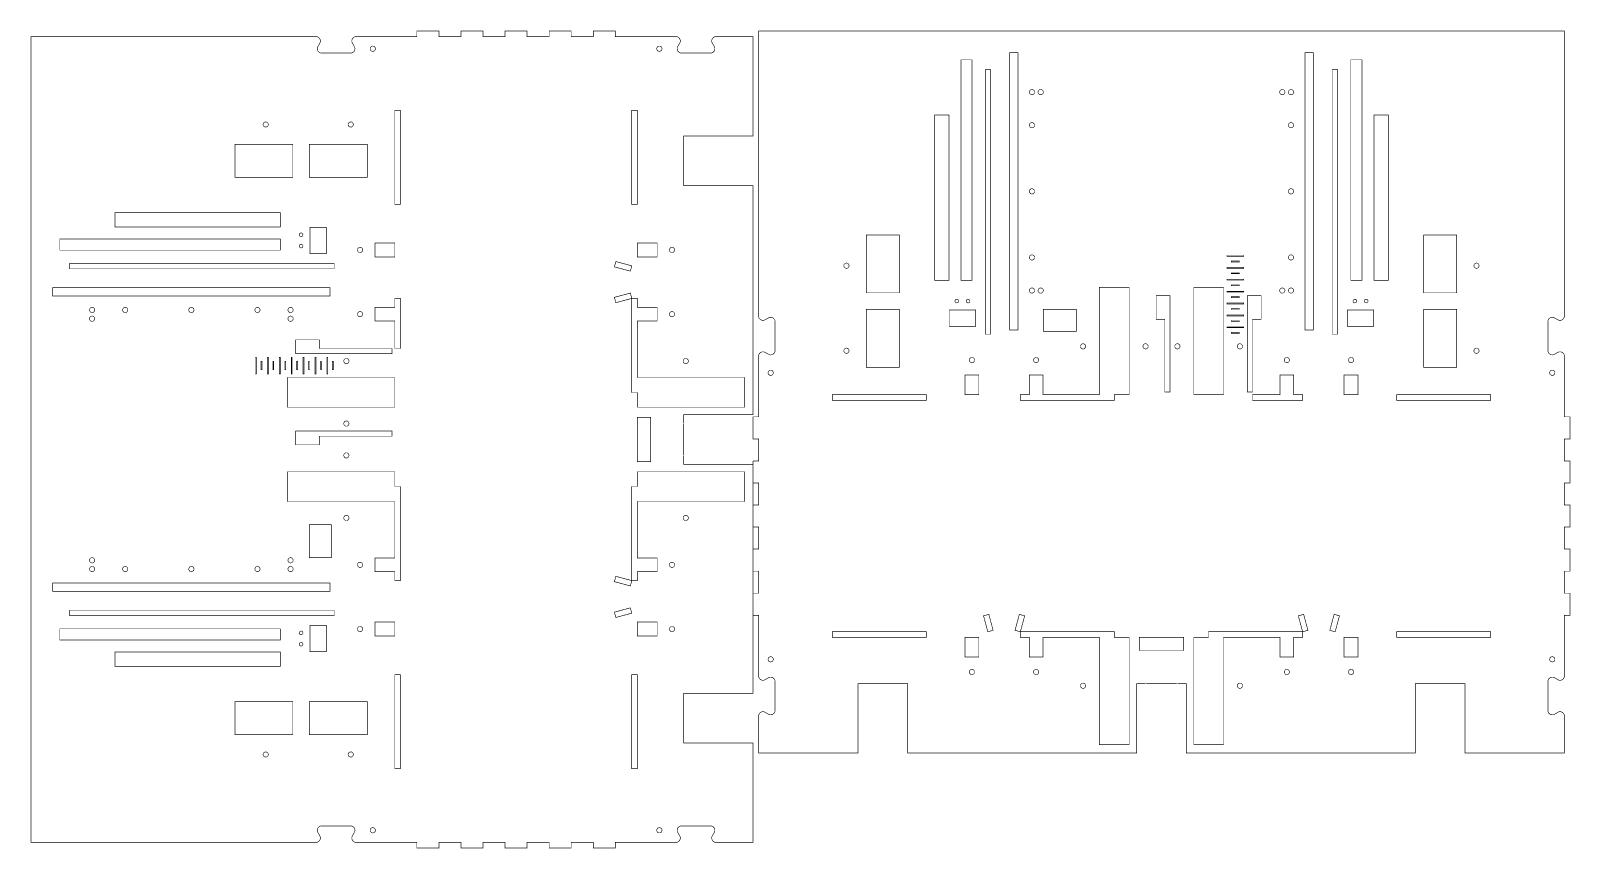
# Model space of a CAD drawing. Extents: x 0 to 2514, y 0 to 1335.
import ezdxf

# ---------------------------------------------------------------- set-up
doc = ezdxf.new("R2010")
doc.units = 0
doc.layers.get('0').update_dxf_attribs({"linetype": 'CONTINUOUS'})

msp = doc.modelspace()

# ---------------------------------------------------------------- linework, layer by layer
at = {"color": 0, "const_width": 0.9449}
for points in [[(1179.47, 626.99), (1066.09, 626.99), (1066.09, 639.071), (1066.04, 639.139), (1065.91, 639.349), (1065.76, 639.635), (1065.63, 639.929), (1065.53, 640.229), (1065.45, 640.536), (1065.39, 640.847), (1065.36, 641.16), (1065.34, 641.475), (1065.36, 641.789), (1065.39, 642.103), (1065.45, 642.412), (1065.53, 642.719), (1065.63, 643.019), (1065.76, 643.314), (1065.91, 643.6), (1066.04, 643.81), (1066.09, 643.878), (1066.09, 691.104), (1066.04, 691.172), (1065.91, 691.381), (1065.76, 691.667), (1065.63, 691.961), (1065.53, 692.262), (1065.45, 692.569), (1065.39, 692.879), (1065.36, 693.193), (1065.34, 693.507), (1065.36, 693.822), (1065.39, 694.135), (1065.45, 694.446), (1065.53, 694.751), (1065.63, 695.053), (1065.76, 695.347), (1065.91, 695.633), (1066.04, 695.843), (1066.09, 695.91), (1066.09, 707.99), (1179.47, 707.99), (1179.47, 1082.03), (1066.09, 1082.03), (1066.09, 1163.03), (1179.47, 1163.03), (1179.47, 1325.5), (1119.24, 1325.5), (1119.08, 1325.5), (1118.61, 1325.47), (1117.98, 1325.39), (1117.37, 1325.25), (1116.78, 1325.07), (1116.2, 1324.83), (1115.64, 1324.54), (1115.11, 1324.2), (1114.73, 1323.92), (1114.61, 1323.82), (1114.49, 1323.71), (1114.14, 1323.39), (1113.72, 1322.92), (1113.34, 1322.43), (1113, 1321.9), (1112.72, 1321.35), (1112.48, 1320.77), (1112.28, 1320.17), (1112.18, 1319.71), (1112.15, 1319.55), (1112.12, 1319.39), (1112.07, 1318.92), (1112.04, 1318.29), (1112.07, 1317.67), (1112.15, 1317.05), (1112.28, 1316.44), (1112.47, 1315.84), (1112.71, 1315.26), (1112.93, 1314.84), (1113, 1314.7), (1116.12, 1309.3), (1116.2, 1309.16), (1116.41, 1308.74), (1116.65, 1308.16), (1116.84, 1307.56), (1116.98, 1306.95), (1117.06, 1306.33), (1117.09, 1305.7), (1117.06, 1305.08), (1117, 1304.61), (1116.98, 1304.45), (1116.95, 1304.29), (1116.84, 1303.83), (1116.65, 1303.23), (1116.41, 1302.65), (1116.12, 1302.1), (1115.78, 1301.57), (1115.4, 1301.07), (1114.98, 1300.61), (1114.63, 1300.29), (1114.51, 1300.18), (1114.39, 1300.08), (1114.01, 1299.8), (1113.48, 1299.46), (1112.93, 1299.17), (1112.35, 1298.93), (1111.75, 1298.75), (1111.14, 1298.61), (1110.52, 1298.53), (1110.04, 1298.5), (1109.89, 1298.5), (1062.83, 1298.5), (1062.67, 1298.5), (1062.2, 1298.53), (1061.57, 1298.61), (1060.96, 1298.75), (1060.37, 1298.93), (1059.79, 1299.17), (1059.23, 1299.46), (1058.7, 1299.8), (1058.32, 1300.08), (1058.2, 1300.18), (1058.08, 1300.29), (1057.73, 1300.61), (1057.31, 1301.07), (1056.93, 1301.57), (1056.59, 1302.1), (1056.3, 1302.65), (1056.06, 1303.23), (1055.87, 1303.83), (1055.76, 1304.29), (1055.74, 1304.45), (1055.71, 1304.61), (1055.65, 1305.08), (1055.63, 1305.7), (1055.65, 1306.33), (1055.74, 1306.95), (1055.87, 1307.56), (1056.06, 1308.16), (1056.3, 1308.74), (1056.51, 1309.16), (1056.59, 1309.3), (1059.71, 1314.7), (1059.79, 1314.84), (1060, 1315.26), (1060.24, 1315.84), (1060.43, 1316.44), (1060.57, 1317.05), (1060.65, 1317.67), (1060.67, 1318.29), (1060.65, 1318.92), (1060.59, 1319.39), (1060.57, 1319.55), (1060.54, 1319.71), (1060.43, 1320.17), (1060.24, 1320.77), (1060, 1321.35), (1059.71, 1321.9), (1059.37, 1322.43), (1058.99, 1322.92), (1058.57, 1323.39), (1058.22, 1323.71), (1058.1, 1323.82), (1057.98, 1323.92), (1057.6, 1324.2), (1057.07, 1324.54), (1056.51, 1324.83), (1055.94, 1325.07), (1055.34, 1325.25), (1054.73, 1325.39), (1054.11, 1325.47), (1053.63, 1325.5), (1053.47, 1325.5), (954.474, 1325.5), (954.474, 1334.5), (918.474, 1334.5), (918.474, 1325.5), (882.474, 1325.5), (882.474, 1334.5), (846.474, 1334.5), (846.474, 1325.5), (810.474, 1325.5), (810.474, 1334.5), (774.474, 1334.5), (774.474, 1325.5), (738.474, 1325.5), (738.474, 1334.5), (702.474, 1334.5), (702.474, 1325.5), (666.474, 1325.5), (666.474, 1334.5), (630.474, 1334.5), (630.474, 1325.5), (531.474, 1325.5), (531.315, 1325.5), (530.842, 1325.47), (530.218, 1325.39), (529.607, 1325.25), (529.011, 1325.07), (528.433, 1324.83), (527.878, 1324.54), (527.347, 1324.2), (526.967, 1323.92), (526.846, 1323.82), (526.724, 1323.71), (526.379, 1323.39), (525.954, 1322.92), (525.574, 1322.43), (525.238, 1321.9), (524.949, 1321.35), (524.71, 1320.77), (524.519, 1320.17), (524.41, 1319.71), (524.383, 1319.55), (524.356, 1319.39), (524.3, 1318.92), (524.274, 1318.29), (524.301, 1317.67), (524.382, 1317.05), (524.518, 1316.44), (524.706, 1315.84), (524.946, 1315.26), (525.158, 1314.84), (525.238, 1314.7), (528.356, 1309.3), (528.415, 1309.2), (528.582, 1308.88), (528.778, 1308.44), (528.943, 1308), (529.079, 1307.55), (529.185, 1307.09), (529.26, 1306.63), (529.306, 1306.17), (529.321, 1305.7), (529.306, 1305.23), (529.26, 1304.77), (529.185, 1304.31), (529.079, 1303.85), (528.943, 1303.4), (528.778, 1302.96), (528.582, 1302.52), (528.415, 1302.2), (528.356, 1302.1), (528.296, 1302), (528.101, 1301.69), (527.824, 1301.31), (527.524, 1300.94), (527.2, 1300.6), (526.857, 1300.28), (526.496, 1299.98), (526.117, 1299.71), (525.721, 1299.46), (525.31, 1299.24), (524.885, 1299.05), (524.447, 1298.89), (523.999, 1298.75), (523.54, 1298.64), (523.074, 1298.56), (522.6, 1298.52), (522.24, 1298.5), (522.121, 1298.5), (475.061, 1298.5), (474.942, 1298.5), (474.582, 1298.52), (474.108, 1298.56), (473.642, 1298.64), (473.183, 1298.75), (472.735, 1298.89), (472.297, 1299.05), (471.872, 1299.24), (471.461, 1299.46), (471.065, 1299.71), (470.686, 1299.98), (470.324, 1300.28), (469.982, 1300.6), (469.658, 1300.94), (469.358, 1301.31), (469.081, 1301.69), (468.886, 1302), (468.826, 1302.1), (468.767, 1302.2), (468.6, 1302.52), (468.404, 1302.96), (468.239, 1303.4), (468.103, 1303.85), (467.997, 1304.31), (467.922, 1304.77), (467.876, 1305.23), (467.861, 1305.7), (467.876, 1306.17), (467.922, 1306.63), (467.997, 1307.09), (468.103, 1307.55), (468.239, 1308), (468.404, 1308.44), (468.6, 1308.88), (468.767, 1309.2), (468.826, 1309.3), (471.944, 1314.7), (472.004, 1314.8), (472.169, 1315.12), (472.365, 1315.56), (472.532, 1316), (472.668, 1316.45), (472.772, 1316.91), (472.849, 1317.37), (472.893, 1317.83), (472.908, 1318.3), (472.893, 1318.77), (472.849, 1319.23), (472.772, 1319.69), (472.668, 1320.15), (472.532, 1320.6), (472.365, 1321.04), (472.169, 1321.48), (472.004, 1321.8), (471.944, 1321.9), (471.883, 1322), (471.69, 1322.31), (471.412, 1322.69), (471.111, 1323.06), (470.789, 1323.4), (470.446, 1323.72), (470.085, 1324.02), (469.704, 1324.29), (469.308, 1324.53), (468.897, 1324.76), (468.472, 1324.95), (468.036, 1325.11), (467.588, 1325.25), (467.129, 1325.36), (466.662, 1325.44), (466.189, 1325.48), (465.828, 1325.5), (465.708, 1325.5), (0.4724, 1325.5), (0.4724, 9.4818), (465.708, 9.4818), (465.828, 9.4818), (466.189, 9.4978), (466.662, 9.5451), (467.129, 9.623), (467.588, 9.731), (468.036, 9.8681), (468.472, 10.0334), (468.897, 10.2265), (469.308, 10.4464), (469.704, 10.6923), (470.085, 10.9638), (470.446, 11.2597), (470.789, 11.5794), (471.111, 11.9223), (471.412, 12.2874), (471.69, 12.6743), (471.883, 12.9779), (471.944, 13.0817), (472.004, 13.1855), (472.169, 13.5052), (472.365, 13.9393), (472.532, 14.3825), (472.668, 14.8333), (472.772, 15.2901), (472.849, 15.7514), (472.893, 16.2158), (472.908, 16.6817), (472.893, 17.1476), (472.849, 17.6119), (472.772, 18.0733), (472.668, 18.5301), (472.532, 18.981), (472.365, 19.4242), (472.169, 19.8583), (472.004, 20.1778), (471.944, 20.2817), (468.826, 25.6818), (468.747, 25.8186), (468.535, 26.2426), (468.294, 26.8236), (468.106, 27.421), (467.971, 28.0315), (467.889, 28.6512), (467.861, 29.2771), (467.889, 29.9051), (467.943, 30.3765), (467.971, 30.5319), (467.999, 30.6875), (468.108, 31.1493), (468.297, 31.7487), (468.537, 32.3272), (468.826, 32.8817), (469.162, 33.409), (469.543, 33.9063), (469.968, 34.37), (470.313, 34.6957), (470.433, 34.7972), (470.554, 34.8986), (470.935, 35.1821), (471.465, 35.5196), (472.021, 35.8083), (472.599, 36.0475), (473.196, 36.2357), (473.807, 36.3715), (474.431, 36.454), (474.904, 36.4818), (475.061, 36.4818), (522.121, 36.4818), (522.278, 36.4818), (522.751, 36.454), (523.375, 36.3715), (523.986, 36.2357), (524.583, 36.0475), (525.16, 35.8083), (525.717, 35.5196), (526.247, 35.1821), (526.628, 34.8986), (526.749, 34.7972), (526.869, 34.6957), (527.214, 34.37), (527.639, 33.9063), (528.019, 33.409), (528.356, 32.8817), (528.644, 32.3272), (528.885, 31.7487), (529.074, 31.1493), (529.183, 30.6875), (529.211, 30.5319), (529.239, 30.3765), (529.293, 29.9051), (529.321, 29.2771), (529.293, 28.6512), (529.211, 28.0315), (529.075, 27.421), (528.887, 26.8236), (528.647, 26.2426), (528.435, 25.8186), (528.356, 25.6818), (525.238, 20.2817), (525.158, 20.145), (524.946, 19.7208), (524.706, 19.1399), (524.518, 18.5424), (524.382, 17.9321), (524.301, 17.3122), (524.274, 16.6864), (524.3, 16.0583), (524.356, 15.5871), (524.383, 15.4314), (524.41, 15.276), (524.519, 14.8143), (524.71, 14.2149), (524.949, 13.6363), (525.238, 13.0818), (525.574, 12.5545), (525.954, 12.0573), (526.379, 11.5935), (526.724, 11.2678), (526.846, 11.1662), (526.967, 11.0648), (527.347, 10.7815), (527.878, 10.444), (528.433, 10.1552), (529.011, 9.916), (529.607, 9.7279), (530.218, 9.592), (530.842, 9.5096), (531.315, 9.4818), (531.474, 9.4818), (630.474, 9.4818), (630.474, 0.4818), (666.474, 0.4818), (666.474, 9.4818), (702.474, 9.4818), (702.474, 0.4818), (738.474, 0.4818), (738.474, 9.4818), (774.474, 9.4818), (774.474, 0.4818), (810.474, 0.4818), (810.474, 9.4818), (846.474, 9.4818), (846.474, 0.4818), (882.474, 0.4818), (882.474, 9.4818), (918.474, 9.4818), (918.474, 0.4818), (954.474, 0.4818), (954.474, 9.4818), (1053.47, 9.4818), (1053.59, 9.4818), (1053.95, 9.4978), (1054.43, 9.5451), (1054.89, 9.623), (1055.35, 9.731), (1055.8, 9.8681), (1056.24, 10.0334), (1056.66, 10.2265), (1057.07, 10.4464), (1057.47, 10.6923), (1057.85, 10.9638), (1058.21, 11.2597), (1058.55, 11.5794), (1058.88, 11.9223), (1059.18, 12.2874), (1059.46, 12.6743), (1059.65, 12.9779), (1059.71, 13.0817), (1059.77, 13.1855), (1059.94, 13.5052), (1060.13, 13.9393), (1060.3, 14.3825), (1060.43, 14.8333), (1060.54, 15.2901), (1060.61, 15.7514), (1060.66, 16.2158), (1060.67, 16.6817), (1060.66, 17.1476), (1060.61, 17.6119), (1060.54, 18.0733), (1060.43, 18.5301), (1060.3, 18.981), (1060.13, 19.4242), (1059.94, 19.8583), (1059.77, 20.1778), (1059.71, 20.2817), (1056.59, 25.6818), (1056.53, 25.7856), (1056.37, 26.1053), (1056.17, 26.5393), (1056, 26.9825), (1055.87, 27.4333), (1055.76, 27.8901), (1055.69, 28.3514), (1055.64, 28.8158), (1055.63, 29.2817), (1055.64, 29.7476), (1055.69, 30.2121), (1055.76, 30.6733), (1055.87, 31.1303), (1056, 31.581), (1056.17, 32.0242), (1056.37, 32.4583), (1056.53, 32.7779), (1056.59, 32.8817), (1056.65, 32.9857), (1056.85, 33.2893), (1057.12, 33.676), (1057.43, 34.0412), (1057.75, 34.3842), (1058.09, 34.7039), (1058.45, 34.9997), (1058.83, 35.2711), (1059.23, 35.5171), (1059.64, 35.7371), (1060.06, 35.9301), (1060.5, 36.0956), (1060.95, 36.2326), (1061.41, 36.3406), (1061.87, 36.4185), (1062.35, 36.4658), (1062.71, 36.4818), (1062.83, 36.4818), (1109.89, 36.4818), (1110.01, 36.4818), (1110.37, 36.4658), (1110.84, 36.4185), (1111.31, 36.3406), (1111.76, 36.2326), (1112.21, 36.0956), (1112.65, 35.9301), (1113.07, 35.7371), (1113.49, 35.5171), (1113.88, 35.2711), (1114.26, 34.9997), (1114.62, 34.7039), (1114.97, 34.3842), (1115.29, 34.0412), (1115.59, 33.676), (1115.87, 33.2893), (1116.06, 32.9857), (1116.12, 32.8817), (1116.18, 32.7779), (1116.35, 32.4583), (1116.54, 32.0242), (1116.71, 31.581), (1116.84, 31.1303), (1116.95, 30.6733), (1117.02, 30.2121), (1117.07, 29.7476), (1117.09, 29.2817), (1117.07, 28.8158), (1117.02, 28.3514), (1116.95, 27.8901), (1116.84, 27.4333), (1116.71, 26.9825), (1116.54, 26.5393), (1116.35, 26.1053), (1116.18, 25.7856), (1116.12, 25.6818), (1113, 20.2817), (1112.93, 20.145), (1112.71, 19.7208), (1112.47, 19.1399), (1112.28, 18.5424), (1112.15, 17.9321), (1112.07, 17.3122), (1112.04, 16.6864), (1112.07, 16.0583), (1112.12, 15.5871), (1112.15, 15.4314), (1112.18, 15.276), (1112.28, 14.8143), (1112.48, 14.2149), (1112.72, 13.6363), (1113, 13.0818), (1113.34, 12.5545), (1113.72, 12.0573), (1114.14, 11.5935), (1114.49, 11.2678), (1114.61, 11.1662), (1114.73, 11.0648), (1115.11, 10.7815), (1115.64, 10.444), (1116.2, 10.1552), (1116.78, 9.916), (1117.37, 9.7279), (1117.98, 9.592), (1118.61, 9.5096), (1119.08, 9.4818), (1119.24, 9.4818), (1179.47, 9.4818), (1179.47, 171.95), (1066.09, 171.95), (1066.09, 252.95), (1179.47, 252.95), (1179.47, 632.499)], [(1179.47, 632.499), (1188.47, 632.499), (1188.47, 668.499), (1179.47, 668.499), (1179.47, 704.499), (1188.47, 704.499), (1188.47, 803.499), (1188.47, 803.657), (1188.5, 804.131), (1188.58, 804.754), (1188.72, 805.365), (1188.91, 805.961), (1189.15, 806.539), (1189.44, 807.094), (1189.77, 807.625), (1190.06, 808.006), (1190.16, 808.126), (1190.26, 808.249), (1190.59, 808.593), (1191.05, 809.018), (1191.55, 809.399), (1192.07, 809.735), (1192.63, 810.024), (1193.21, 810.262), (1193.81, 810.453), (1194.27, 810.563), (1194.42, 810.589), (1194.58, 810.617), (1195.05, 810.672), (1195.68, 810.699), (1196.3, 810.671), (1196.93, 810.59), (1197.53, 810.454), (1198.13, 810.267), (1198.71, 810.026), (1199.14, 809.814), (1199.27, 809.735), (1204.68, 806.617), (1204.81, 806.537), (1205.23, 806.325), (1205.82, 806.085), (1206.41, 805.897), (1207.02, 805.761), (1207.64, 805.679), (1208.27, 805.651), (1208.9, 805.679), (1209.37, 805.733), (1209.52, 805.761), (1209.68, 805.789), (1210.14, 805.899), (1210.74, 806.088), (1211.32, 806.328), (1211.88, 806.617), (1212.4, 806.953), (1212.9, 807.333), (1213.36, 807.758), (1213.69, 808.103), (1213.79, 808.224), (1213.89, 808.344), (1214.18, 808.726), (1214.51, 809.256), (1214.8, 809.813), (1215.04, 810.389), (1215.23, 810.986), (1215.36, 811.597), (1215.45, 812.221), (1215.47, 812.694), (1215.47, 812.851), (1215.47, 859.911), (1215.47, 860.068), (1215.45, 860.542), (1215.36, 861.165), (1215.23, 861.776), (1215.04, 862.374), (1214.8, 862.951), (1214.51, 863.507), (1214.18, 864.037), (1213.89, 864.418), (1213.79, 864.539), (1213.69, 864.66), (1213.36, 865.004), (1212.9, 865.429), (1212.4, 865.81), (1211.88, 866.146), (1211.32, 866.435), (1210.74, 866.675), (1210.14, 866.864), (1209.68, 866.974), (1209.52, 867.001), (1209.37, 867.029), (1208.9, 867.083), (1208.27, 867.111), (1207.64, 867.083), (1207.02, 867.001), (1206.41, 866.867), (1205.82, 866.678), (1205.23, 866.438), (1204.81, 866.225), (1204.68, 866.146), (1199.27, 863.028), (1199.17, 862.968), (1198.85, 862.803), (1198.42, 862.607), (1197.97, 862.44), (1197.52, 862.304), (1197.07, 862.2), (1196.6, 862.124), (1196.14, 862.079), (1195.67, 862.064), (1195.21, 862.079), (1194.74, 862.124), (1194.28, 862.2), (1193.83, 862.304), (1193.38, 862.44), (1192.93, 862.607), (1192.5, 862.803), (1192.18, 862.968), (1192.07, 863.028), (1191.97, 863.089), (1191.67, 863.282), (1191.28, 863.56), (1190.92, 863.861), (1190.57, 864.183), (1190.25, 864.526), (1189.96, 864.887), (1189.68, 865.268), (1189.44, 865.664), (1189.22, 866.075), (1189.03, 866.5), (1188.86, 866.936), (1188.72, 867.385), (1188.62, 867.843), (1188.54, 868.31), (1188.49, 868.783), (1188.47, 869.144), (1188.47, 869.264), (1188.47, 1334.5), (2504.49, 1334.5), (2504.49, 869.264), (2504.49, 869.144), (2504.47, 868.783), (2504.43, 868.31), (2504.35, 867.843), (2504.25, 867.385), (2504.11, 866.936), (2503.94, 866.5), (2503.75, 866.075), (2503.53, 865.664), (2503.28, 865.268), (2503.01, 864.887), (2502.71, 864.526), (2502.39, 864.183), (2502.06, 863.861), (2501.68, 863.56), (2501.31, 863.282), (2501, 863.089), (2500.89, 863.028), (2500.79, 862.968), (2500.47, 862.803), (2500.04, 862.607), (2499.6, 862.44), (2499.14, 862.304), (2498.68, 862.2), (2498.22, 862.124), (2497.76, 862.079), (2497.29, 862.064), (2496.83, 862.079), (2496.36, 862.124), (2495.9, 862.2), (2495.44, 862.304), (2495, 862.44), (2494.56, 862.607), (2494.11, 862.803), (2493.79, 862.968), (2493.69, 863.028), (2488.29, 866.146), (2488.15, 866.225), (2487.74, 866.438), (2487.15, 866.678), (2486.56, 866.867), (2485.94, 867.001), (2485.32, 867.083), (2484.69, 867.111), (2484.07, 867.083), (2483.6, 867.029), (2483.44, 867.001), (2483.29, 866.974), (2482.82, 866.864), (2482.22, 866.675), (2481.65, 866.435), (2481.1, 866.146), (2480.57, 865.81), (2480.07, 865.429), (2479.61, 865.004), (2479.28, 864.66), (2479.18, 864.539), (2479.07, 864.418), (2478.79, 864.037), (2478.46, 863.507), (2478.17, 862.951), (2477.93, 862.374), (2477.74, 861.776), (2477.6, 861.165), (2477.51, 860.542), (2477.49, 860.068), (2477.49, 859.911), (2477.49, 812.851), (2477.49, 812.732), (2477.51, 812.372), (2477.56, 811.899), (2477.64, 811.432), (2477.74, 810.974), (2477.88, 810.525), (2478.04, 810.088), (2478.24, 809.662), (2478.46, 809.251), (2478.71, 808.856), (2478.97, 808.476), (2479.26, 808.115), (2479.58, 807.772), (2479.93, 807.449), (2480.29, 807.149), (2480.68, 806.871), (2480.99, 806.676), (2481.1, 806.617), (2481.19, 806.557), (2481.51, 806.39), (2481.94, 806.194), (2482.39, 806.029), (2482.85, 805.893), (2483.31, 805.787), (2483.76, 805.713), (2484.22, 805.667), (2484.69, 805.651), (2485.15, 805.667), (2485.63, 805.713), (2486.08, 805.787), (2486.54, 805.893), (2486.99, 806.029), (2487.43, 806.194), (2487.88, 806.39), (2488.19, 806.557), (2488.29, 806.617), (2493.69, 809.735), (2493.79, 809.794), (2494.11, 809.961), (2494.56, 810.157), (2495, 810.322), (2495.44, 810.458), (2495.9, 810.564), (2496.36, 810.639), (2496.83, 810.683), (2497.29, 810.699), (2497.76, 810.683), (2498.22, 810.639), (2498.68, 810.564), (2499.14, 810.458), (2499.6, 810.322), (2500.04, 810.157), (2500.47, 809.961), (2500.79, 809.794), (2500.89, 809.735), (2501, 809.675), (2501.31, 809.481), (2501.68, 809.203), (2502.06, 808.901), (2502.39, 808.579), (2502.71, 808.236), (2503.01, 807.875), (2503.28, 807.494), (2503.53, 807.099), (2503.75, 806.688), (2503.94, 806.262), (2504.11, 805.826), (2504.25, 805.378), (2504.35, 804.919), (2504.43, 804.453), (2504.47, 803.979), (2504.49, 803.619), (2504.49, 803.499), (2504.49, 704.499), (2513.49, 704.499), (2513.49, 668.499), (2504.49, 668.499), (2504.49, 632.499), (2513.49, 632.499), (2513.49, 596.499), (2504.49, 596.499), (2504.49, 560.499), (2513.49, 560.499), (2513.49, 524.499), (2504.49, 524.499), (2504.49, 488.499), (2513.49, 488.499), (2513.49, 452.499), (2504.49, 452.499), (2504.49, 416.499), (2513.49, 416.499), (2513.49, 380.499), (2504.49, 380.499), (2504.49, 281.499), (2504.49, 281.34), (2504.46, 280.867), (2504.39, 280.243), (2504.25, 279.632), (2504.06, 279.036), (2503.82, 278.458), (2503.53, 277.903), (2503.19, 277.372), (2502.9, 276.992), (2502.81, 276.869), (2502.71, 276.749), (2502.38, 276.404), (2501.92, 275.979), (2501.42, 275.599), (2500.89, 275.263), (2500.33, 274.974), (2499.76, 274.733), (2499.17, 274.544), (2498.69, 274.435), (2498.54, 274.407), (2498.39, 274.381), (2497.92, 274.325), (2497.29, 274.299), (2496.67, 274.326), (2496.04, 274.407), (2495.43, 274.543), (2494.83, 274.731), (2494.25, 274.971), (2493.83, 275.183), (2493.69, 275.263), (2488.29, 278.381), (2488.15, 278.46), (2487.74, 278.672), (2487.15, 278.912), (2486.56, 279.1), (2485.94, 279.236), (2485.32, 279.318), (2484.69, 279.344), (2484.07, 279.318), (2483.6, 279.263), (2483.44, 279.236), (2483.29, 279.208), (2482.82, 279.099), (2482.22, 278.91), (2481.65, 278.669), (2481.1, 278.381), (2480.57, 278.044), (2480.07, 277.664), (2479.61, 277.239), (2479.28, 276.894), (2479.18, 276.774), (2479.07, 276.653), (2478.79, 276.271), (2478.46, 275.742), (2478.17, 275.185), (2477.93, 274.608), (2477.74, 274.011), (2477.6, 273.4), (2477.51, 272.776), (2477.49, 272.303), (2477.49, 272.144), (2477.49, 225.086), (2477.49, 224.929), (2477.51, 224.456), (2477.6, 223.832), (2477.74, 223.221), (2477.93, 222.624), (2478.17, 222.046), (2478.46, 221.49), (2478.79, 220.96), (2479.07, 220.579), (2479.18, 220.458), (2479.28, 220.337), (2479.61, 219.993), (2480.07, 219.568), (2480.57, 219.188), (2481.1, 218.851), (2481.65, 218.563), (2482.22, 218.322), (2482.82, 218.133), (2483.29, 218.024), (2483.44, 217.996), (2483.6, 217.968), (2484.07, 217.914), (2484.69, 217.886), (2485.32, 217.914), (2485.94, 217.996), (2486.56, 218.131), (2487.15, 218.319), (2487.74, 218.56), (2488.15, 218.772), (2488.29, 218.851), (2493.69, 221.969), (2493.83, 222.047), (2494.25, 222.261), (2494.83, 222.501), (2495.43, 222.689), (2496.04, 222.824), (2496.67, 222.906), (2497.29, 222.933), (2497.92, 222.907), (2498.39, 222.851), (2498.54, 222.824), (2498.69, 222.797), (2499.17, 222.688), (2499.76, 222.497), (2500.33, 222.257), (2500.89, 221.969), (2501.42, 221.633), (2501.92, 221.251), (2502.38, 220.828), (2502.71, 220.482), (2502.81, 220.361), (2502.9, 220.24), (2503.19, 219.86), (2503.53, 219.329), (2503.82, 218.774), (2504.06, 218.196), (2504.25, 217.6), (2504.39, 216.989), (2504.46, 216.365), (2504.49, 215.892), (2504.49, 215.733), (2504.49, 155.499), (2342.03, 155.499), (2342.03, 268.883), (2261.03, 268.883), (2261.03, 155.499), (1886.99, 155.499), (1886.99, 268.883), (1874.9, 268.883), (1874.83, 268.931), (1874.63, 269.058), (1874.33, 269.21), (1874.04, 269.338), (1873.75, 269.442), (1873.44, 269.524), (1873.13, 269.582), (1872.82, 269.617), (1872.5, 269.628), (1872.18, 269.617), (1871.88, 269.582), (1871.56, 269.524), (1871.25, 269.442), (1870.96, 269.338), (1870.67, 269.21), (1870.38, 269.058), (1870.17, 268.931), (1870.1, 268.883), (1822.88, 268.883), (1822.81, 268.931), (1822.6, 269.058), (1822.31, 269.21), (1822.01, 269.338), (1821.71, 269.442), (1821.4, 269.524), (1821.1, 269.582), (1820.78, 269.617), (1820.47, 269.628), (1820.15, 269.617), (1819.83, 269.582), (1819.53, 269.524), (1819.22, 269.442), (1818.92, 269.338), (1818.63, 269.21), (1818.35, 269.058), (1818.13, 268.931), (1818.07, 268.883), (1805.99, 268.883), (1805.99, 155.499), (1431.94, 155.499), (1431.94, 268.883), (1350.94, 268.883), (1350.94, 155.499), (1188.47, 155.499), (1188.47, 215.733), (1188.47, 215.853), (1188.49, 216.214), (1188.54, 216.688), (1188.62, 217.154), (1188.72, 217.612), (1188.86, 218.061), (1189.03, 218.497), (1189.22, 218.922), (1189.44, 219.333), (1189.68, 219.729), (1189.96, 220.108), (1190.25, 220.471), (1190.57, 220.814), (1190.92, 221.136), (1191.28, 221.438), (1191.67, 221.715), (1191.97, 221.908), (1192.07, 221.969), (1192.18, 222.029), (1192.5, 222.194), (1192.93, 222.39), (1193.38, 222.557), (1193.83, 222.692), (1194.28, 222.797), (1194.74, 222.874), (1195.21, 222.918), (1195.67, 222.933), (1196.14, 222.918), (1196.6, 222.874), (1197.07, 222.797), (1197.52, 222.692), (1197.97, 222.557), (1198.42, 222.39), (1198.85, 222.194), (1199.17, 222.029), (1199.27, 221.969), (1204.68, 218.851), (1204.78, 218.792), (1205.1, 218.625), (1205.53, 218.429), (1205.98, 218.264), (1206.43, 218.128), (1206.88, 218.022), (1207.34, 217.947), (1207.81, 217.901), (1208.27, 217.886), (1208.74, 217.901), (1209.2, 217.947), (1209.67, 218.022), (1210.12, 218.128), (1210.57, 218.264), (1211.02, 218.429), (1211.45, 218.625), (1211.77, 218.792), (1211.88, 218.851), (1211.98, 218.911), (1212.28, 219.104), (1212.67, 219.383), (1213.03, 219.683), (1213.38, 220.007), (1213.7, 220.349), (1213.99, 220.711), (1214.26, 221.09), (1214.51, 221.486), (1214.73, 221.897), (1214.92, 222.322), (1215.09, 222.76), (1215.23, 223.208), (1215.33, 223.667), (1215.41, 224.133), (1215.46, 224.607), (1215.47, 224.967), (1215.47, 225.086), (1215.47, 272.144), (1215.47, 272.265), (1215.46, 272.625), (1215.41, 273.099), (1215.33, 273.565), (1215.23, 274.024), (1215.09, 274.472), (1214.92, 274.91), (1214.73, 275.333), (1214.51, 275.744), (1214.26, 276.142), (1213.99, 276.521), (1213.7, 276.882), (1213.38, 277.225), (1213.03, 277.547), (1212.67, 277.849), (1212.28, 278.126), (1211.98, 278.321), (1211.88, 278.381), (1211.77, 278.44), (1211.45, 278.607), (1211.02, 278.803), (1210.57, 278.968), (1210.12, 279.104), (1209.67, 279.21), (1209.2, 279.285), (1208.74, 279.331), (1208.27, 279.344), (1207.81, 279.331), (1207.34, 279.285), (1206.88, 279.21), (1206.43, 279.104), (1205.98, 278.968), (1205.53, 278.803), (1205.1, 278.607), (1204.78, 278.44), (1204.68, 278.381), (1199.27, 275.263), (1199.14, 275.183), (1198.71, 274.971), (1198.13, 274.731), (1197.53, 274.543), (1196.93, 274.407), (1196.3, 274.326), (1195.68, 274.299), (1195.05, 274.325), (1194.58, 274.381), (1194.42, 274.407), (1194.27, 274.435), (1193.81, 274.544), (1193.21, 274.733), (1192.63, 274.974), (1192.07, 275.263), (1191.55, 275.599), (1191.05, 275.979), (1190.59, 276.404), (1190.26, 276.749), (1190.16, 276.869), (1190.06, 276.992), (1189.77, 277.372), (1189.44, 277.903), (1189.15, 278.458), (1188.91, 279.036), (1188.72, 279.632), (1188.58, 280.243), (1188.5, 280.867), (1188.47, 281.34), (1188.47, 281.499), (1188.47, 380.499), (1179.47, 380.499), (1179.47, 416.499), (1188.47, 416.499), (1188.47, 452.499), (1179.47, 452.499), (1179.47, 488.499), (1188.47, 488.499), (1188.47, 524.499), (1179.47, 524.499), (1179.47, 560.499), (1188.47, 560.499), (1188.47, 596.499), (1179.47, 596.499)]]:
    msp.add_lwpolyline(points, dxfattribs=at)
at = {"color": 0}
for points, const_width in [([(562.725, 1305.68), (562.725, 1305.57), (562.703, 1305.25), (562.639, 1304.82), (562.535, 1304.42), (562.392, 1304.03), (562.213, 1303.66), (561.999, 1303.3), (561.754, 1302.98), (561.481, 1302.68), (561.178, 1302.4), (560.85, 1302.16), (560.5, 1301.94), (560.128, 1301.76), (559.738, 1301.62), (559.331, 1301.52), (558.908, 1301.45), (558.582, 1301.43), (558.474, 1301.43), (558.365, 1301.43), (558.039, 1301.45), (557.617, 1301.52), (557.208, 1301.62), (556.818, 1301.76), (556.446, 1301.94), (556.096, 1302.16), (555.768, 1302.4), (555.467, 1302.68), (555.192, 1302.98), (554.947, 1303.3), (554.735, 1303.66), (554.556, 1304.03), (554.412, 1304.42), (554.308, 1304.82), (554.243, 1305.25), (554.221, 1305.57), (554.221, 1305.68), (554.221, 1305.79), (554.243, 1306.12), (554.308, 1306.54), (554.412, 1306.95), (554.556, 1307.34), (554.735, 1307.71), (554.947, 1308.06), (555.192, 1308.39), (555.467, 1308.69), (555.768, 1308.96), (556.096, 1309.21), (556.446, 1309.42), (556.818, 1309.6), (557.208, 1309.74), (557.617, 1309.85), (558.039, 1309.91), (558.365, 1309.93), (558.474, 1309.93), (558.582, 1309.93), (558.908, 1309.91), (559.331, 1309.85), (559.738, 1309.74), (560.128, 1309.6), (560.5, 1309.42), (560.85, 1309.21), (561.178, 1308.96), (561.481, 1308.69), (561.754, 1308.39), (561.999, 1308.06), (562.213, 1307.71), (562.392, 1307.34), (562.535, 1306.95), (562.639, 1306.54), (562.703, 1306.12), (562.725, 1305.79), (562.725, 1305.68)], 0.9449), ([(1030.73, 1305.68), (1030.73, 1305.57), (1030.7, 1305.25), (1030.64, 1304.82), (1030.53, 1304.42), (1030.39, 1304.03), (1030.21, 1303.66), (1030, 1303.3), (1029.76, 1302.98), (1029.48, 1302.68), (1029.18, 1302.4), (1028.85, 1302.16), (1028.5, 1301.94), (1028.13, 1301.76), (1027.74, 1301.62), (1027.33, 1301.52), (1026.91, 1301.45), (1026.58, 1301.43), (1026.47, 1301.43), (1026.37, 1301.43), (1026.04, 1301.45), (1025.62, 1301.52), (1025.21, 1301.62), (1024.82, 1301.76), (1024.45, 1301.94), (1024.1, 1302.16), (1023.77, 1302.4), (1023.47, 1302.68), (1023.19, 1302.98), (1022.95, 1303.3), (1022.73, 1303.66), (1022.56, 1304.03), (1022.41, 1304.42), (1022.31, 1304.82), (1022.24, 1305.25), (1022.22, 1305.57), (1022.22, 1305.68), (1022.22, 1305.79), (1022.24, 1306.12), (1022.31, 1306.54), (1022.41, 1306.95), (1022.56, 1307.34), (1022.73, 1307.71), (1022.95, 1308.06), (1023.19, 1308.39), (1023.47, 1308.69), (1023.77, 1308.96), (1024.1, 1309.21), (1024.45, 1309.42), (1024.82, 1309.6), (1025.21, 1309.74), (1025.62, 1309.85), (1026.04, 1309.91), (1026.37, 1309.93), (1026.47, 1309.93), (1026.58, 1309.93), (1026.91, 1309.91), (1027.33, 1309.85), (1027.74, 1309.74), (1028.13, 1309.6), (1028.5, 1309.42), (1028.85, 1309.21), (1029.18, 1308.96), (1029.48, 1308.69), (1029.76, 1308.39), (1030, 1308.06), (1030.21, 1307.71), (1030.39, 1307.34), (1030.53, 1306.95), (1030.64, 1306.54), (1030.7, 1306.12), (1030.73, 1305.79), (1030.73, 1305.68)], 0.9449), ([(1519.24, 1287.52), (1537.24, 1287.52), (1537.24, 927.519), (1519.24, 927.519), (1519.24, 1287.52)], 1), ([(1598.72, 1299.04), (1612.26, 1299.04), (1612.26, 846.519), (1598.72, 846.519), (1598.72, 1299.04)], 1), ([(2080.71, 1299.04), (2094.24, 1299.04), (2094.24, 846.519), (2080.71, 846.519), (2080.71, 1299.04)], 1), ([(2155.72, 1287.52), (2173.72, 1287.52), (2173.72, 927.519), (2155.72, 927.519), (2155.72, 1287.52)], 1), ([(1558.72, 1271.5), (1567.72, 1271.5), (1567.72, 839.499), (1558.72, 839.499), (1558.72, 1271.5)], 1), ([(2125.25, 1271.5), (2134.25, 1271.5), (2134.25, 839.499), (2125.25, 839.499), (2125.25, 1271.5)], 1), ([(1639.18, 1234.78), (1639.18, 1234.67), (1639.15, 1234.34), (1639.08, 1233.92), (1638.99, 1233.52), (1638.85, 1233.13), (1638.67, 1232.75), (1638.44, 1232.4), (1638.21, 1232.07), (1637.93, 1231.77), (1637.63, 1231.5), (1637.31, 1231.25), (1636.94, 1231.04), (1636.58, 1230.86), (1636.19, 1230.72), (1635.78, 1230.61), (1635.36, 1230.55), (1635.03, 1230.53), (1634.93, 1230.53), (1634.82, 1230.53), (1634.49, 1230.55), (1634.07, 1230.61), (1633.67, 1230.72), (1633.26, 1230.86), (1632.9, 1231.04), (1632.54, 1231.25), (1632.22, 1231.5), (1631.92, 1231.77), (1631.64, 1232.07), (1631.4, 1232.4), (1631.18, 1232.75), (1631, 1233.13), (1630.86, 1233.52), (1630.76, 1233.92), (1630.69, 1234.34), (1630.67, 1234.67), (1630.67, 1234.78), (1630.67, 1234.89), (1630.69, 1235.21), (1630.76, 1235.64), (1630.86, 1236.04), (1631, 1236.43), (1631.18, 1236.81), (1631.4, 1237.16), (1631.64, 1237.48), (1631.92, 1237.79), (1632.22, 1238.06), (1632.54, 1238.31), (1632.9, 1238.52), (1633.26, 1238.7), (1633.67, 1238.84), (1634.07, 1238.95), (1634.49, 1239.01), (1634.82, 1239.03), (1634.93, 1239.03), (1635.03, 1239.03), (1635.36, 1239.01), (1635.78, 1238.95), (1636.19, 1238.84), (1636.58, 1238.7), (1636.94, 1238.52), (1637.31, 1238.31), (1637.63, 1238.06), (1637.93, 1237.79), (1638.21, 1237.48), (1638.44, 1237.16), (1638.67, 1236.81), (1638.85, 1236.43), (1638.99, 1236.04), (1639.08, 1235.64), (1639.15, 1235.21), (1639.18, 1234.89), (1639.18, 1234.78)], 0.9449), ([(1653.42, 1234.78), (1653.42, 1234.67), (1653.39, 1234.34), (1653.33, 1233.92), (1653.22, 1233.52), (1653.08, 1233.13), (1652.9, 1232.75), (1652.69, 1232.4), (1652.44, 1232.07), (1652.17, 1231.77), (1651.86, 1231.5), (1651.54, 1231.25), (1651.19, 1231.04), (1650.82, 1230.86), (1650.43, 1230.72), (1650.01, 1230.61), (1649.6, 1230.55), (1649.28, 1230.53), (1649.17, 1230.53), (1649.06, 1230.53), (1648.72, 1230.55), (1648.31, 1230.61), (1647.9, 1230.72), (1647.51, 1230.86), (1647.14, 1231.04), (1646.79, 1231.25), (1646.46, 1231.5), (1646.15, 1231.77), (1645.88, 1232.07), (1645.64, 1232.4), (1645.43, 1232.75), (1645.25, 1233.13), (1645.1, 1233.52), (1645, 1233.92), (1644.93, 1234.34), (1644.92, 1234.67), (1644.92, 1234.78), (1644.92, 1234.89), (1644.93, 1235.21), (1645, 1235.64), (1645.1, 1236.04), (1645.25, 1236.43), (1645.43, 1236.81), (1645.64, 1237.16), (1645.88, 1237.48), (1646.15, 1237.79), (1646.46, 1238.06), (1646.79, 1238.31), (1647.14, 1238.52), (1647.51, 1238.7), (1647.9, 1238.84), (1648.31, 1238.95), (1648.72, 1239.01), (1649.06, 1239.03), (1649.17, 1239.03), (1649.28, 1239.03), (1649.6, 1239.01), (1650.01, 1238.95), (1650.43, 1238.84), (1650.82, 1238.7), (1651.19, 1238.52), (1651.54, 1238.31), (1651.86, 1238.06), (1652.17, 1237.79), (1652.44, 1237.48), (1652.69, 1237.16), (1652.9, 1236.81), (1653.08, 1236.43), (1653.22, 1236.04), (1653.33, 1235.64), (1653.39, 1235.21), (1653.42, 1234.89), (1653.42, 1234.78)], 0.9449), ([(2048.06, 1234.78), (2048.06, 1234.67), (2048.03, 1234.34), (2047.97, 1233.92), (2047.86, 1233.52), (2047.72, 1233.13), (2047.54, 1232.75), (2047.33, 1232.4), (2047.08, 1232.07), (2046.81, 1231.77), (2046.51, 1231.5), (2046.18, 1231.25), (2045.83, 1231.04), (2045.46, 1230.86), (2045.07, 1230.72), (2044.67, 1230.61), (2044.24, 1230.55), (2043.92, 1230.53), (2043.81, 1230.53), (2043.69, 1230.53), (2043.38, 1230.55), (2042.94, 1230.61), (2042.54, 1230.72), (2042.15, 1230.86), (2041.78, 1231.04), (2041.43, 1231.25), (2041.1, 1231.5), (2040.79, 1231.77), (2040.53, 1232.07), (2040.28, 1232.4), (2040.07, 1232.75), (2039.89, 1233.13), (2039.75, 1233.52), (2039.64, 1233.92), (2039.57, 1234.34), (2039.56, 1234.67), (2039.56, 1234.78), (2039.56, 1234.89), (2039.57, 1235.21), (2039.64, 1235.64), (2039.75, 1236.04), (2039.89, 1236.43), (2040.07, 1236.81), (2040.28, 1237.16), (2040.53, 1237.48), (2040.79, 1237.79), (2041.1, 1238.06), (2041.43, 1238.31), (2041.78, 1238.52), (2042.15, 1238.7), (2042.54, 1238.84), (2042.94, 1238.95), (2043.38, 1239.01), (2043.69, 1239.03), (2043.81, 1239.03), (2043.92, 1239.03), (2044.24, 1239.01), (2044.67, 1238.95), (2045.07, 1238.84), (2045.46, 1238.7), (2045.83, 1238.52), (2046.18, 1238.31), (2046.51, 1238.06), (2046.81, 1237.79), (2047.08, 1237.48), (2047.33, 1237.16), (2047.54, 1236.81), (2047.72, 1236.43), (2047.86, 1236.04), (2047.97, 1235.64), (2048.03, 1235.21), (2048.06, 1234.89), (2048.06, 1234.78)], 0.9449), ([(2062.29, 1234.78), (2062.29, 1234.67), (2062.28, 1234.34), (2062.21, 1233.92), (2062.1, 1233.52), (2061.96, 1233.13), (2061.78, 1232.75), (2061.57, 1232.4), (2061.32, 1232.07), (2061.06, 1231.77), (2060.75, 1231.5), (2060.42, 1231.25), (2060.07, 1231.04), (2059.69, 1230.86), (2059.31, 1230.72), (2058.9, 1230.61), (2058.47, 1230.55), (2058.15, 1230.53), (2058.04, 1230.53), (2057.93, 1230.53), (2057.61, 1230.55), (2057.18, 1230.61), (2056.78, 1230.72), (2056.39, 1230.86), (2056.01, 1231.04), (2055.67, 1231.25), (2055.33, 1231.5), (2055.04, 1231.77), (2054.76, 1232.07), (2054.51, 1232.4), (2054.31, 1232.75), (2054.13, 1233.13), (2053.99, 1233.52), (2053.88, 1233.92), (2053.81, 1234.34), (2053.79, 1234.67), (2053.79, 1234.78), (2053.79, 1234.89), (2053.81, 1235.21), (2053.88, 1235.64), (2053.99, 1236.04), (2054.13, 1236.43), (2054.31, 1236.81), (2054.51, 1237.16), (2054.76, 1237.48), (2055.04, 1237.79), (2055.33, 1238.06), (2055.67, 1238.31), (2056.01, 1238.52), (2056.39, 1238.7), (2056.78, 1238.84), (2057.18, 1238.95), (2057.61, 1239.01), (2057.93, 1239.03), (2058.04, 1239.03), (2058.15, 1239.03), (2058.47, 1239.01), (2058.9, 1238.95), (2059.31, 1238.84), (2059.69, 1238.7), (2060.07, 1238.52), (2060.42, 1238.31), (2060.75, 1238.06), (2061.06, 1237.79), (2061.32, 1237.48), (2061.57, 1237.16), (2061.78, 1236.81), (2061.96, 1236.43), (2062.1, 1236.04), (2062.21, 1235.64), (2062.28, 1235.21), (2062.29, 1234.89), (2062.29, 1234.78)], 0.9449), ([(387.828, 1181.93), (387.828, 1181.82), (387.806, 1181.5), (387.74, 1181.07), (387.636, 1180.67), (387.493, 1180.28), (387.314, 1179.9), (387.101, 1179.55), (386.857, 1179.23), (386.582, 1178.93), (386.281, 1178.65), (385.953, 1178.41), (385.603, 1178.19), (385.231, 1178.01), (384.84, 1177.87), (384.432, 1177.77), (384.01, 1177.7), (383.685, 1177.68), (383.575, 1177.68), (383.467, 1177.68), (383.14, 1177.7), (382.718, 1177.77), (382.311, 1177.87), (381.921, 1178.01), (381.549, 1178.19), (381.199, 1178.41), (380.871, 1178.65), (380.569, 1178.93), (380.294, 1179.23), (380.05, 1179.55), (379.836, 1179.9), (379.657, 1180.28), (379.515, 1180.67), (379.41, 1181.07), (379.346, 1181.5), (379.324, 1181.82), (379.324, 1181.93), (379.324, 1182.04), (379.346, 1182.37), (379.41, 1182.79), (379.515, 1183.2), (379.657, 1183.59), (379.836, 1183.96), (380.05, 1184.31), (380.294, 1184.64), (380.569, 1184.94), (380.871, 1185.21), (381.199, 1185.46), (381.549, 1185.67), (381.921, 1185.85), (382.311, 1185.99), (382.718, 1186.1), (383.14, 1186.16), (383.467, 1186.18), (383.575, 1186.18), (383.685, 1186.18), (384.01, 1186.16), (384.432, 1186.1), (384.84, 1185.99), (385.231, 1185.85), (385.603, 1185.67), (385.953, 1185.46), (386.281, 1185.21), (386.582, 1184.94), (386.857, 1184.64), (387.101, 1184.31), (387.314, 1183.96), (387.493, 1183.59), (387.636, 1183.2), (387.74, 1182.79), (387.806, 1182.37), (387.828, 1182.04), (387.828, 1181.93)], 0.9449), ([(526.725, 1181.93), (526.725, 1181.82), (526.703, 1181.5), (526.639, 1181.07), (526.533, 1180.67), (526.392, 1180.28), (526.213, 1179.9), (525.999, 1179.55), (525.754, 1179.23), (525.479, 1178.93), (525.178, 1178.65), (524.85, 1178.41), (524.5, 1178.19), (524.128, 1178.01), (523.738, 1177.87), (523.331, 1177.77), (522.908, 1177.7), (522.582, 1177.68), (522.474, 1177.68), (522.364, 1177.68), (522.039, 1177.7), (521.617, 1177.77), (521.208, 1177.87), (520.818, 1178.01), (520.446, 1178.19), (520.096, 1178.41), (519.768, 1178.65), (519.467, 1178.93), (519.192, 1179.23), (518.947, 1179.55), (518.735, 1179.9), (518.556, 1180.28), (518.412, 1180.67), (518.307, 1181.07), (518.243, 1181.5), (518.221, 1181.82), (518.221, 1181.93), (518.221, 1182.04), (518.243, 1182.37), (518.307, 1182.79), (518.412, 1183.2), (518.556, 1183.59), (518.735, 1183.96), (518.947, 1184.31), (519.192, 1184.64), (519.467, 1184.94), (519.768, 1185.21), (520.096, 1185.46), (520.446, 1185.67), (520.818, 1185.85), (521.208, 1185.99), (521.617, 1186.1), (522.039, 1186.16), (522.364, 1186.18), (522.474, 1186.18), (522.582, 1186.18), (522.908, 1186.16), (523.331, 1186.1), (523.738, 1185.99), (524.128, 1185.85), (524.5, 1185.67), (524.85, 1185.46), (525.178, 1185.21), (525.479, 1184.94), (525.754, 1184.64), (525.999, 1184.31), (526.213, 1183.96), (526.392, 1183.59), (526.533, 1183.2), (526.639, 1182.79), (526.703, 1182.37), (526.725, 1182.04), (526.725, 1181.93)], 0.9449), ([(594.474, 1205.09), (603.474, 1205.09), (603.474, 1051.49), (594.474, 1051.49), (594.474, 1205.09)], 1), ([(981.474, 1205.09), (990.474, 1205.09), (990.474, 1051.49), (981.474, 1051.49), (981.474, 1205.09)], 1), ([(1476.04, 1197.52), (1499.44, 1197.52), (1499.44, 927.519), (1476.04, 927.519), (1476.04, 1197.52)], 1), ([(1639.18, 1180.78), (1639.18, 1180.67), (1639.15, 1180.34), (1639.08, 1179.92), (1638.99, 1179.52), (1638.85, 1179.13), (1638.67, 1178.75), (1638.44, 1178.4), (1638.21, 1178.07), (1637.93, 1177.77), (1637.63, 1177.5), (1637.31, 1177.25), (1636.94, 1177.04), (1636.58, 1176.86), (1636.19, 1176.72), (1635.78, 1176.61), (1635.36, 1176.55), (1635.03, 1176.53), (1634.93, 1176.53), (1634.82, 1176.53), (1634.49, 1176.55), (1634.07, 1176.61), (1633.67, 1176.72), (1633.26, 1176.86), (1632.9, 1177.04), (1632.54, 1177.25), (1632.22, 1177.5), (1631.92, 1177.77), (1631.64, 1178.07), (1631.4, 1178.4), (1631.18, 1178.75), (1631, 1179.13), (1630.86, 1179.52), (1630.76, 1179.92), (1630.69, 1180.34), (1630.67, 1180.67), (1630.67, 1180.78), (1630.67, 1180.89), (1630.69, 1181.21), (1630.76, 1181.64), (1630.86, 1182.04), (1631, 1182.43), (1631.18, 1182.81), (1631.4, 1183.16), (1631.64, 1183.48), (1631.92, 1183.79), (1632.22, 1184.06), (1632.54, 1184.31), (1632.9, 1184.52), (1633.26, 1184.7), (1633.67, 1184.84), (1634.07, 1184.94), (1634.49, 1185.01), (1634.82, 1185.03), (1634.93, 1185.03), (1635.03, 1185.03), (1635.36, 1185.01), (1635.78, 1184.94), (1636.19, 1184.84), (1636.58, 1184.7), (1636.94, 1184.52), (1637.31, 1184.31), (1637.63, 1184.06), (1637.93, 1183.79), (1638.21, 1183.48), (1638.44, 1183.16), (1638.67, 1182.81), (1638.85, 1182.43), (1638.99, 1182.04), (1639.08, 1181.64), (1639.15, 1181.21), (1639.18, 1180.89), (1639.18, 1180.78)], 0.9449), ([(2062.29, 1180.78), (2062.29, 1180.67), (2062.28, 1180.34), (2062.21, 1179.92), (2062.1, 1179.52), (2061.96, 1179.13), (2061.78, 1178.75), (2061.57, 1178.4), (2061.32, 1178.07), (2061.06, 1177.77), (2060.75, 1177.5), (2060.42, 1177.25), (2060.07, 1177.04), (2059.69, 1176.86), (2059.31, 1176.72), (2058.9, 1176.61), (2058.47, 1176.55), (2058.15, 1176.53), (2058.04, 1176.53), (2057.93, 1176.53), (2057.61, 1176.55), (2057.18, 1176.61), (2056.78, 1176.72), (2056.39, 1176.86), (2056.01, 1177.04), (2055.67, 1177.25), (2055.33, 1177.5), (2055.04, 1177.77), (2054.76, 1178.07), (2054.51, 1178.4), (2054.31, 1178.75), (2054.13, 1179.13), (2053.99, 1179.52), (2053.88, 1179.92), (2053.81, 1180.34), (2053.79, 1180.67), (2053.79, 1180.78), (2053.79, 1180.89), (2053.81, 1181.21), (2053.88, 1181.64), (2053.99, 1182.04), (2054.13, 1182.43), (2054.31, 1182.81), (2054.51, 1183.16), (2054.76, 1183.48), (2055.04, 1183.79), (2055.33, 1184.06), (2055.67, 1184.31), (2056.01, 1184.52), (2056.39, 1184.7), (2056.78, 1184.84), (2057.18, 1184.94), (2057.61, 1185.01), (2057.93, 1185.03), (2058.04, 1185.03), (2058.15, 1185.03), (2058.47, 1185.01), (2058.9, 1184.94), (2059.31, 1184.84), (2059.69, 1184.7), (2060.07, 1184.52), (2060.42, 1184.31), (2060.75, 1184.06), (2061.06, 1183.79), (2061.32, 1183.48), (2061.57, 1183.16), (2061.78, 1182.81), (2061.96, 1182.43), (2062.1, 1182.04), (2062.21, 1181.64), (2062.28, 1181.21), (2062.29, 1180.89), (2062.29, 1180.78)], 0.9449), ([(2193.53, 1197.52), (2216.93, 1197.52), (2216.93, 927.519), (2193.53, 927.519), (2193.53, 1197.52)], 1), ([(333.474, 1149.53), (427.974, 1149.53), (427.974, 1095.53), (333.474, 1095.53), (333.474, 1149.53)], 1), ([(454.974, 1149.53), (549.474, 1149.53), (549.474, 1095.53), (454.974, 1095.53), (454.974, 1149.53)], 1), ([(1639.18, 1072.78), (1639.18, 1072.67), (1639.15, 1072.34), (1639.08, 1071.92), (1638.99, 1071.52), (1638.85, 1071.13), (1638.67, 1070.75), (1638.44, 1070.4), (1638.21, 1070.07), (1637.93, 1069.77), (1637.63, 1069.5), (1637.31, 1069.25), (1636.94, 1069.04), (1636.58, 1068.86), (1636.19, 1068.72), (1635.78, 1068.61), (1635.36, 1068.55), (1635.03, 1068.53), (1634.93, 1068.53), (1634.82, 1068.53), (1634.49, 1068.55), (1634.07, 1068.61), (1633.67, 1068.72), (1633.26, 1068.86), (1632.9, 1069.04), (1632.54, 1069.25), (1632.22, 1069.5), (1631.92, 1069.77), (1631.64, 1070.07), (1631.4, 1070.4), (1631.18, 1070.75), (1631, 1071.13), (1630.86, 1071.52), (1630.76, 1071.92), (1630.69, 1072.34), (1630.67, 1072.67), (1630.67, 1072.78), (1630.67, 1072.89), (1630.69, 1073.21), (1630.76, 1073.64), (1630.86, 1074.04), (1631, 1074.43), (1631.18, 1074.81), (1631.4, 1075.16), (1631.64, 1075.48), (1631.92, 1075.79), (1632.22, 1076.06), (1632.54, 1076.31), (1632.9, 1076.52), (1633.26, 1076.7), (1633.67, 1076.84), (1634.07, 1076.94), (1634.49, 1077.01), (1634.82, 1077.03), (1634.93, 1077.03), (1635.03, 1077.03), (1635.36, 1077.01), (1635.78, 1076.94), (1636.19, 1076.84), (1636.58, 1076.7), (1636.94, 1076.52), (1637.31, 1076.31), (1637.63, 1076.06), (1637.93, 1075.79), (1638.21, 1075.48), (1638.44, 1075.16), (1638.67, 1074.81), (1638.85, 1074.43), (1638.99, 1074.04), (1639.08, 1073.64), (1639.15, 1073.21), (1639.18, 1072.89), (1639.18, 1072.78)], 0.9449), ([(2062.29, 1072.78), (2062.29, 1072.67), (2062.28, 1072.34), (2062.21, 1071.92), (2062.1, 1071.52), (2061.96, 1071.13), (2061.78, 1070.75), (2061.57, 1070.4), (2061.32, 1070.07), (2061.06, 1069.77), (2060.75, 1069.5), (2060.42, 1069.25), (2060.07, 1069.04), (2059.69, 1068.86), (2059.31, 1068.72), (2058.9, 1068.61), (2058.47, 1068.55), (2058.15, 1068.53), (2058.04, 1068.53), (2057.93, 1068.53), (2057.61, 1068.55), (2057.18, 1068.61), (2056.78, 1068.72), (2056.39, 1068.86), (2056.01, 1069.04), (2055.67, 1069.25), (2055.33, 1069.5), (2055.04, 1069.77), (2054.76, 1070.07), (2054.51, 1070.4), (2054.31, 1070.75), (2054.13, 1071.13), (2053.99, 1071.52), (2053.88, 1071.92), (2053.81, 1072.34), (2053.79, 1072.67), (2053.79, 1072.78), (2053.79, 1072.89), (2053.81, 1073.21), (2053.88, 1073.64), (2053.99, 1074.04), (2054.13, 1074.43), (2054.31, 1074.81), (2054.51, 1075.16), (2054.76, 1075.48), (2055.04, 1075.79), (2055.33, 1076.06), (2055.67, 1076.31), (2056.01, 1076.52), (2056.39, 1076.7), (2056.78, 1076.84), (2057.18, 1076.94), (2057.61, 1077.01), (2057.93, 1077.03), (2058.04, 1077.03), (2058.15, 1077.03), (2058.47, 1077.01), (2058.9, 1076.94), (2059.31, 1076.84), (2059.69, 1076.7), (2060.07, 1076.52), (2060.42, 1076.31), (2060.75, 1076.06), (2061.06, 1075.79), (2061.32, 1075.48), (2061.57, 1075.16), (2061.78, 1074.81), (2061.96, 1074.43), (2062.1, 1074.04), (2062.21, 1073.64), (2062.28, 1073.21), (2062.29, 1072.89), (2062.29, 1072.78)], 0.9449), ([(137.453, 1037.93), (407.453, 1037.93), (407.453, 1014.53), (137.453, 1014.53), (137.453, 1037.93)], 1), ([(455.803, 1014.2), (482.803, 1014.2), (482.803, 970.999), (455.803, 970.999), (455.803, 1014.2)], 1), ([(47.4525, 994.731), (407.453, 994.731), (407.453, 976.731), (47.4525, 976.731), (47.4525, 994.731)], 1), ([(444.379, 1001.81), (444.379, 1001.73), (444.364, 1001.51), (444.318, 1001.21), (444.244, 1000.93), (444.144, 1000.65), (444.019, 1000.39), (443.871, 1000.15), (443.699, 999.918), (443.507, 999.706), (443.296, 999.514), (443.067, 999.343), (442.821, 999.193), (442.561, 999.068), (442.287, 998.968), (442.003, 998.894), (441.707, 998.85), (441.478, 998.835), (441.403, 998.835), (441.326, 998.835), (441.099, 998.85), (440.803, 998.894), (440.517, 998.968), (440.243, 999.068), (439.983, 999.193), (439.737, 999.343), (439.508, 999.514), (439.297, 999.706), (439.106, 999.918), (438.935, 1000.15), (438.785, 1000.39), (438.66, 1000.65), (438.56, 1000.93), (438.486, 1001.21), (438.442, 1001.51), (438.426, 1001.73), (438.426, 1001.81), (438.426, 1001.89), (438.442, 1002.12), (438.486, 1002.41), (438.56, 1002.7), (438.66, 1002.97), (438.785, 1003.23), (438.935, 1003.48), (439.106, 1003.7), (439.297, 1003.92), (439.508, 1004.11), (439.737, 1004.28), (439.983, 1004.43), (440.243, 1004.55), (440.517, 1004.65), (440.803, 1004.73), (441.099, 1004.77), (441.326, 1004.79), (441.403, 1004.79), (441.478, 1004.79), (441.707, 1004.77), (442.003, 1004.73), (442.287, 1004.65), (442.561, 1004.55), (442.821, 1004.43), (443.067, 1004.28), (443.296, 1004.11), (443.507, 1003.92), (443.699, 1003.7), (443.871, 1003.48), (444.019, 1003.23), (444.144, 1002.97), (444.244, 1002.7), (444.318, 1002.41), (444.364, 1002.12), (444.379, 1001.89), (444.379, 1001.81)], 0.9449), ([(444.379, 983.386), (444.379, 983.31), (444.364, 983.081), (444.318, 982.786), (444.244, 982.5), (444.144, 982.226), (444.019, 981.967), (443.871, 981.721), (443.699, 981.493), (443.507, 981.281), (443.296, 981.089), (443.067, 980.918), (442.821, 980.768), (442.561, 980.643), (442.287, 980.543), (442.003, 980.469), (441.707, 980.425), (441.478, 980.41), (441.403, 980.41), (441.326, 980.41), (441.099, 980.425), (440.803, 980.469), (440.517, 980.543), (440.243, 980.643), (439.983, 980.768), (439.737, 980.918), (439.508, 981.089), (439.297, 981.281), (439.106, 981.493), (438.935, 981.721), (438.785, 981.967), (438.66, 982.226), (438.56, 982.5), (438.486, 982.786), (438.442, 983.081), (438.426, 983.31), (438.426, 983.386), (438.426, 983.461), (438.442, 983.69), (438.486, 983.986), (438.56, 984.271), (438.66, 984.544), (438.785, 984.804), (438.935, 985.05), (439.106, 985.279), (439.297, 985.49), (439.508, 985.682), (439.737, 985.854), (439.983, 986.003), (440.243, 986.128), (440.517, 986.228), (440.803, 986.301), (441.099, 986.347), (441.326, 986.363), (441.403, 986.363), (441.478, 986.363), (441.707, 986.347), (442.003, 986.301), (442.287, 986.228), (442.561, 986.128), (442.821, 986.003), (443.067, 985.854), (443.296, 985.682), (443.507, 985.49), (443.699, 985.279), (443.871, 985.05), (444.019, 984.804), (444.144, 984.544), (444.244, 984.271), (444.318, 983.986), (444.364, 983.69), (444.379, 983.461), (444.379, 983.386)], 0.9449), ([(542.032, 977.063), (542.032, 976.953), (542.01, 976.628), (541.946, 976.206), (541.842, 975.797), (541.699, 975.407), (541.519, 975.035), (541.306, 974.685), (541.061, 974.357), (540.787, 974.056), (540.485, 973.781), (540.158, 973.536), (539.807, 973.324), (539.436, 973.144), (539.044, 973.001), (538.637, 972.896), (538.215, 972.832), (537.889, 972.81), (537.781, 972.81), (537.672, 972.81), (537.346, 972.832), (536.924, 972.896), (536.515, 973.001), (536.125, 973.144), (535.754, 973.324), (535.403, 973.536), (535.075, 973.781), (534.774, 974.056), (534.499, 974.357), (534.254, 974.685), (534.042, 975.035), (533.863, 975.407), (533.719, 975.797), (533.615, 976.206), (533.55, 976.628), (533.528, 976.953), (533.528, 977.063), (533.528, 977.171), (533.55, 977.497), (533.615, 977.919), (533.719, 978.326), (533.863, 978.717), (534.042, 979.089), (534.254, 979.439), (534.499, 979.767), (534.774, 980.068), (535.075, 980.343), (535.403, 980.587), (535.754, 980.8), (536.125, 980.979), (536.515, 981.122), (536.924, 981.228), (537.346, 981.292), (537.672, 981.314), (537.781, 981.314), (537.889, 981.314), (538.215, 981.292), (538.637, 981.228), (539.044, 981.122), (539.436, 980.979), (539.807, 980.8), (540.158, 980.587), (540.485, 980.343), (540.787, 980.068), (541.061, 979.767), (541.306, 979.439), (541.519, 979.089), (541.699, 978.717), (541.842, 978.326), (541.946, 977.919), (542.01, 977.497), (542.032, 977.171), (542.032, 977.063)], 0.9449), ([(562.074, 988.4), (594.474, 988.4), (594.474, 965.724), (562.074, 965.724), (562.074, 988.4)], 1), ([(990.474, 988.4), (1022.87, 988.4), (1022.87, 965.724), (990.474, 965.724), (990.474, 988.4)], 1), ([(1051.42, 977.063), (1051.42, 976.953), (1051.4, 976.628), (1051.33, 976.206), (1051.23, 975.797), (1051.08, 975.407), (1050.91, 975.035), (1050.69, 974.685), (1050.45, 974.357), (1050.17, 974.056), (1049.87, 973.781), (1049.54, 973.536), (1049.19, 973.324), (1048.82, 973.144), (1048.43, 973.001), (1048.02, 972.896), (1047.6, 972.832), (1047.27, 972.81), (1047.17, 972.81), (1047.06, 972.81), (1046.73, 972.832), (1046.31, 972.896), (1045.9, 973.001), (1045.51, 973.144), (1045.14, 973.324), (1044.79, 973.536), (1044.46, 973.781), (1044.16, 974.056), (1043.89, 974.357), (1043.64, 974.685), (1043.43, 975.035), (1043.25, 975.407), (1043.11, 975.797), (1043, 976.206), (1042.94, 976.628), (1042.92, 976.953), (1042.92, 977.063), (1042.92, 977.171), (1042.94, 977.497), (1043, 977.919), (1043.11, 978.326), (1043.25, 978.717), (1043.43, 979.089), (1043.64, 979.439), (1043.89, 979.767), (1044.16, 980.068), (1044.46, 980.343), (1044.79, 980.587), (1045.14, 980.8), (1045.51, 980.979), (1045.9, 981.122), (1046.31, 981.228), (1046.73, 981.292), (1047.06, 981.314), (1047.17, 981.314), (1047.27, 981.314), (1047.6, 981.292), (1048.02, 981.228), (1048.43, 981.122), (1048.82, 980.979), (1049.19, 980.8), (1049.54, 980.587), (1049.87, 980.343), (1050.17, 980.068), (1050.45, 979.767), (1050.69, 979.439), (1050.91, 979.089), (1051.08, 978.717), (1051.23, 978.326), (1051.33, 977.919), (1051.4, 977.497), (1051.42, 977.171), (1051.42, 977.063)], 0.9449), ([(1364.44, 1001.5), (1418.44, 1001.5), (1418.44, 906.999), (1364.44, 906.999), (1364.44, 1001.5)], 1), ([(2274.53, 1001.5), (2328.53, 1001.5), (2328.53, 906.999), (2274.53, 906.999), (2274.53, 1001.5)], 1), ([(63.4725, 955.251), (495.474, 955.251), (495.474, 946.251), (63.4725, 946.251), (63.4725, 955.251)], 1), ([(979.144, 942.435), (981.474, 951.129), (955.394, 958.117), (953.064, 949.424), (979.144, 942.435)], 1), ([(1336.29, 951.397), (1336.29, 951.289), (1336.27, 950.962), (1336.21, 950.54), (1336.1, 950.132), (1335.96, 949.742), (1335.78, 949.369), (1335.57, 949.019), (1335.32, 948.692), (1335.05, 948.39), (1334.75, 948.115), (1334.42, 947.871), (1334.07, 947.658), (1333.7, 947.479), (1333.31, 947.336), (1332.9, 947.232), (1332.48, 947.167), (1332.15, 947.144), (1332.04, 947.144), (1331.93, 947.144), (1331.61, 947.167), (1331.19, 947.232), (1330.78, 947.336), (1330.39, 947.479), (1330.02, 947.658), (1329.67, 947.871), (1329.34, 948.115), (1329.04, 948.39), (1328.76, 948.692), (1328.52, 949.019), (1328.3, 949.369), (1328.13, 949.742), (1327.98, 950.132), (1327.88, 950.54), (1327.81, 950.962), (1327.79, 951.289), (1327.79, 951.397), (1327.79, 951.506), (1327.81, 951.832), (1327.88, 952.254), (1327.98, 952.661), (1328.13, 953.051), (1328.3, 953.424), (1328.52, 953.774), (1328.76, 954.101), (1329.04, 954.403), (1329.34, 954.678), (1329.67, 954.922), (1330.02, 955.136), (1330.39, 955.315), (1330.78, 955.458), (1331.19, 955.563), (1331.61, 955.626), (1331.93, 955.649), (1332.04, 955.649), (1332.15, 955.649), (1332.48, 955.626), (1332.9, 955.563), (1333.31, 955.458), (1333.7, 955.315), (1334.07, 955.136), (1334.42, 954.922), (1334.75, 954.678), (1335.05, 954.403), (1335.32, 954.101), (1335.57, 953.774), (1335.78, 953.424), (1335.96, 953.051), (1336.1, 952.661), (1336.21, 952.254), (1336.27, 951.832), (1336.29, 951.506), (1336.29, 951.397)], 0.9449), ([(1639.18, 964.779), (1639.18, 964.671), (1639.15, 964.344), (1639.08, 963.922), (1638.99, 963.515), (1638.85, 963.124), (1638.67, 962.753), (1638.44, 962.401), (1638.21, 962.075), (1637.93, 961.772), (1637.63, 961.499), (1637.31, 961.254), (1636.94, 961.04), (1636.58, 960.861), (1636.19, 960.718), (1635.78, 960.614), (1635.36, 960.549), (1635.03, 960.528), (1634.93, 960.528), (1634.82, 960.528), (1634.49, 960.549), (1634.07, 960.614), (1633.67, 960.718), (1633.26, 960.861), (1632.9, 961.04), (1632.54, 961.254), (1632.22, 961.499), (1631.92, 961.772), (1631.64, 962.075), (1631.4, 962.401), (1631.18, 962.753), (1631, 963.124), (1630.86, 963.515), (1630.76, 963.922), (1630.69, 964.344), (1630.67, 964.671), (1630.67, 964.779), (1630.67, 964.887), (1630.69, 965.214), (1630.76, 965.636), (1630.86, 966.043), (1631, 966.435), (1631.18, 966.806), (1631.4, 967.157), (1631.64, 967.483), (1631.92, 967.786), (1632.22, 968.06), (1632.54, 968.306), (1632.9, 968.518), (1633.26, 968.697), (1633.67, 968.84), (1634.07, 968.944), (1634.49, 969.01), (1634.82, 969.031), (1634.93, 969.031), (1635.03, 969.031), (1635.36, 969.01), (1635.78, 968.944), (1636.19, 968.84), (1636.58, 968.697), (1636.94, 968.518), (1637.31, 968.306), (1637.63, 968.06), (1637.93, 967.786), (1638.21, 967.483), (1638.44, 967.157), (1638.67, 966.806), (1638.85, 966.435), (1638.99, 966.043), (1639.08, 965.636), (1639.15, 965.214), (1639.18, 964.887), (1639.18, 964.779)], 0.9449), ([(1953.68, 967.99), (1980.68, 967.99), (1980.68, 966.551), (1953.68, 966.551), (1953.68, 967.99)], 1), ([(1960.43, 958.99), (1973.93, 958.99), (1973.93, 957.551), (1960.43, 957.551), (1960.43, 958.99)], 1), ([(2062.29, 964.779), (2062.29, 964.671), (2062.28, 964.344), (2062.21, 963.922), (2062.1, 963.515), (2061.96, 963.124), (2061.78, 962.753), (2061.57, 962.401), (2061.32, 962.075), (2061.06, 961.772), (2060.75, 961.499), (2060.42, 961.254), (2060.07, 961.04), (2059.69, 960.861), (2059.31, 960.718), (2058.9, 960.614), (2058.47, 960.549), (2058.15, 960.528), (2058.04, 960.528), (2057.93, 960.528), (2057.61, 960.549), (2057.18, 960.614), (2056.78, 960.718), (2056.39, 960.861), (2056.01, 961.04), (2055.67, 961.254), (2055.33, 961.499), (2055.04, 961.772), (2054.76, 962.075), (2054.51, 962.401), (2054.31, 962.753), (2054.13, 963.124), (2053.99, 963.515), (2053.88, 963.922), (2053.81, 964.344), (2053.79, 964.671), (2053.79, 964.779), (2053.79, 964.887), (2053.81, 965.214), (2053.88, 965.636), (2053.99, 966.043), (2054.13, 966.435), (2054.31, 966.806), (2054.51, 967.157), (2054.76, 967.483), (2055.04, 967.786), (2055.33, 968.06), (2055.67, 968.306), (2056.01, 968.518), (2056.39, 968.697), (2056.78, 968.84), (2057.18, 968.944), (2057.61, 969.01), (2057.93, 969.031), (2058.04, 969.031), (2058.15, 969.031), (2058.47, 969.01), (2058.9, 968.944), (2059.31, 968.84), (2059.69, 968.697), (2060.07, 968.518), (2060.42, 968.306), (2060.75, 968.06), (2061.06, 967.786), (2061.32, 967.483), (2061.57, 967.157), (2061.78, 966.806), (2061.96, 966.435), (2062.1, 966.043), (2062.21, 965.636), (2062.28, 965.214), (2062.29, 964.887), (2062.29, 964.779)], 0.9449), ([(2365.18, 951.397), (2365.18, 951.289), (2365.15, 950.962), (2365.08, 950.54), (2364.99, 950.132), (2364.85, 949.742), (2364.67, 949.369), (2364.44, 949.019), (2364.21, 948.692), (2363.93, 948.39), (2363.63, 948.115), (2363.31, 947.871), (2362.94, 947.658), (2362.58, 947.479), (2362.19, 947.336), (2361.78, 947.232), (2361.36, 947.167), (2361.03, 947.144), (2360.93, 947.144), (2360.82, 947.144), (2360.49, 947.167), (2360.07, 947.232), (2359.67, 947.336), (2359.26, 947.479), (2358.9, 947.658), (2358.54, 947.871), (2358.22, 948.115), (2357.92, 948.39), (2357.64, 948.692), (2357.4, 949.019), (2357.18, 949.369), (2357, 949.742), (2356.86, 950.132), (2356.76, 950.54), (2356.69, 950.962), (2356.67, 951.289), (2356.67, 951.397), (2356.67, 951.506), (2356.69, 951.832), (2356.76, 952.254), (2356.86, 952.661), (2357, 953.051), (2357.18, 953.424), (2357.4, 953.774), (2357.64, 954.101), (2357.92, 954.403), (2358.22, 954.678), (2358.54, 954.922), (2358.9, 955.136), (2359.26, 955.315), (2359.67, 955.458), (2360.07, 955.563), (2360.49, 955.626), (2360.82, 955.649), (2360.93, 955.649), (2361.03, 955.649), (2361.36, 955.626), (2361.78, 955.563), (2362.19, 955.458), (2362.58, 955.315), (2362.94, 955.136), (2363.31, 954.922), (2363.63, 954.678), (2363.93, 954.403), (2364.21, 954.101), (2364.44, 953.774), (2364.67, 953.424), (2364.85, 953.051), (2364.99, 952.661), (2365.08, 952.254), (2365.15, 951.832), (2365.18, 951.506), (2365.18, 951.397)], 0.9449), ([(1953.68, 948.551), (1980.68, 948.551), (1980.68, 947.111), (1953.68, 947.111), (1953.68, 948.551)], 1), ([(1960.43, 939.551), (1973.93, 939.551), (1973.93, 938.111), (1960.43, 938.111), (1960.43, 939.551)], 1), ([(35.9325, 915.247), (488.453, 915.247), (488.453, 901.711), (35.9325, 901.711), (35.9325, 915.247)], 1), ([(953.064, 899.639), (955.394, 890.946), (981.474, 897.933), (979.144, 906.626), (953.064, 899.639)], 1), ([(1745.21, 740.499), (1745.21, 915.999), (1793.68, 915.999), (1793.68, 740.499), (1769.68, 740.499), (1769.68, 731.499), (1616.08, 731.499), (1616.08, 740.499), (1630.46, 740.499), (1630.46, 772.899), (1653.14, 772.899), (1653.14, 740.499), (1745.21, 740.499)], 1), ([(1639.18, 910.779), (1639.18, 910.671), (1639.15, 910.344), (1639.08, 909.922), (1638.99, 909.515), (1638.85, 909.124), (1638.67, 908.753), (1638.44, 908.401), (1638.21, 908.075), (1637.93, 907.772), (1637.63, 907.499), (1637.31, 907.253), (1636.94, 907.04), (1636.58, 906.861), (1636.19, 906.718), (1635.78, 906.614), (1635.36, 906.549), (1635.03, 906.528), (1634.93, 906.528), (1634.82, 906.528), (1634.49, 906.549), (1634.07, 906.614), (1633.67, 906.718), (1633.26, 906.861), (1632.9, 907.04), (1632.54, 907.253), (1632.22, 907.499), (1631.92, 907.772), (1631.64, 908.075), (1631.4, 908.401), (1631.18, 908.753), (1631, 909.124), (1630.86, 909.515), (1630.76, 909.922), (1630.69, 910.344), (1630.67, 910.671), (1630.67, 910.779), (1630.67, 910.887), (1630.69, 911.214), (1630.76, 911.636), (1630.86, 912.043), (1631, 912.435), (1631.18, 912.806), (1631.4, 913.157), (1631.64, 913.483), (1631.92, 913.786), (1632.22, 914.06), (1632.54, 914.306), (1632.9, 914.518), (1633.26, 914.697), (1633.67, 914.84), (1634.07, 914.944), (1634.49, 915.01), (1634.82, 915.031), (1634.93, 915.031), (1635.03, 915.031), (1635.36, 915.01), (1635.78, 914.944), (1636.19, 914.84), (1636.58, 914.697), (1636.94, 914.518), (1637.31, 914.306), (1637.63, 914.06), (1637.93, 913.786), (1638.21, 913.483), (1638.44, 913.157), (1638.67, 912.806), (1638.85, 912.435), (1638.99, 912.043), (1639.08, 911.636), (1639.15, 911.214), (1639.18, 910.887), (1639.18, 910.779)], 0.9449), ([(1653.42, 910.779), (1653.42, 910.671), (1653.39, 910.344), (1653.33, 909.922), (1653.22, 909.515), (1653.08, 909.124), (1652.9, 908.753), (1652.69, 908.401), (1652.44, 908.075), (1652.17, 907.772), (1651.86, 907.499), (1651.54, 907.253), (1651.19, 907.04), (1650.82, 906.861), (1650.43, 906.718), (1650.01, 906.614), (1649.6, 906.549), (1649.28, 906.528), (1649.17, 906.528), (1649.06, 906.528), (1648.72, 906.549), (1648.31, 906.614), (1647.9, 906.718), (1647.51, 906.861), (1647.14, 907.04), (1646.79, 907.253), (1646.46, 907.499), (1646.15, 907.772), (1645.88, 908.075), (1645.64, 908.401), (1645.43, 908.753), (1645.25, 909.124), (1645.1, 909.515), (1645, 909.922), (1644.93, 910.344), (1644.92, 910.671), (1644.92, 910.779), (1644.92, 910.887), (1644.93, 911.214), (1645, 911.636), (1645.1, 912.043), (1645.25, 912.435), (1645.43, 912.806), (1645.64, 913.157), (1645.88, 913.483), (1646.15, 913.786), (1646.46, 914.06), (1646.79, 914.306), (1647.14, 914.518), (1647.51, 914.697), (1647.9, 914.84), (1648.31, 914.944), (1648.72, 915.01), (1649.06, 915.031), (1649.17, 915.031), (1649.28, 915.031), (1649.6, 915.01), (1650.01, 914.944), (1650.43, 914.84), (1650.82, 914.697), (1651.19, 914.518), (1651.54, 914.306), (1651.86, 914.06), (1652.17, 913.786), (1652.44, 913.483), (1652.69, 913.157), (1652.9, 912.806), (1653.08, 912.435), (1653.22, 912.043), (1653.33, 911.636), (1653.39, 911.214), (1653.42, 910.887), (1653.42, 910.779)], 0.9449), ([(1899.29, 915.999), (1947.76, 915.999), (1947.76, 740.499), (1899.29, 740.499), (1899.29, 915.999)], 1), ([(1953.68, 929.111), (1980.68, 929.111), (1980.68, 927.671), (1953.68, 927.671), (1953.68, 929.111)], 1), ([(1953.68, 909.671), (1980.68, 909.671), (1980.68, 908.231), (1953.68, 908.231), (1953.68, 909.671)], 1), ([(1960.43, 920.111), (1973.93, 920.111), (1973.93, 918.671), (1960.43, 918.671), (1960.43, 920.111)], 1), ([(2048.06, 910.779), (2048.06, 910.671), (2048.03, 910.344), (2047.97, 909.922), (2047.86, 909.515), (2047.72, 909.124), (2047.54, 908.753), (2047.33, 908.401), (2047.08, 908.075), (2046.81, 907.772), (2046.51, 907.499), (2046.18, 907.253), (2045.83, 907.04), (2045.46, 906.861), (2045.07, 906.718), (2044.67, 906.614), (2044.24, 906.549), (2043.92, 906.528), (2043.81, 906.528), (2043.69, 906.528), (2043.38, 906.549), (2042.94, 906.614), (2042.54, 906.718), (2042.15, 906.861), (2041.78, 907.04), (2041.43, 907.253), (2041.1, 907.499), (2040.79, 907.772), (2040.53, 908.075), (2040.28, 908.401), (2040.07, 908.753), (2039.89, 909.124), (2039.75, 909.515), (2039.64, 909.922), (2039.57, 910.344), (2039.56, 910.671), (2039.56, 910.779), (2039.56, 910.887), (2039.57, 911.214), (2039.64, 911.636), (2039.75, 912.043), (2039.89, 912.435), (2040.07, 912.806), (2040.28, 913.157), (2040.53, 913.483), (2040.79, 913.786), (2041.1, 914.06), (2041.43, 914.306), (2041.78, 914.518), (2042.15, 914.697), (2042.54, 914.84), (2042.94, 914.944), (2043.38, 915.01), (2043.69, 915.031), (2043.81, 915.031), (2043.92, 915.031), (2044.24, 915.01), (2044.67, 914.944), (2045.07, 914.84), (2045.46, 914.697), (2045.83, 914.518), (2046.18, 914.306), (2046.51, 914.06), (2046.81, 913.786), (2047.08, 913.483), (2047.33, 913.157), (2047.54, 912.806), (2047.72, 912.435), (2047.86, 912.043), (2047.97, 911.636), (2048.03, 911.214), (2048.06, 910.887), (2048.06, 910.779)], 0.9449), ([(2062.29, 910.779), (2062.29, 910.671), (2062.28, 910.344), (2062.21, 909.922), (2062.1, 909.515), (2061.96, 909.124), (2061.78, 908.753), (2061.57, 908.401), (2061.32, 908.075), (2061.06, 907.772), (2060.75, 907.499), (2060.42, 907.253), (2060.07, 907.04), (2059.69, 906.861), (2059.31, 906.718), (2058.9, 906.614), (2058.47, 906.549), (2058.15, 906.528), (2058.04, 906.528), (2057.93, 906.528), (2057.61, 906.549), (2057.18, 906.614), (2056.78, 906.718), (2056.39, 906.861), (2056.01, 907.04), (2055.67, 907.253), (2055.33, 907.499), (2055.04, 907.772), (2054.76, 908.075), (2054.51, 908.401), (2054.31, 908.753), (2054.13, 909.124), (2053.99, 909.515), (2053.88, 909.922), (2053.81, 910.344), (2053.79, 910.671), (2053.79, 910.779), (2053.79, 910.887), (2053.81, 911.214), (2053.88, 911.636), (2053.99, 912.043), (2054.13, 912.435), (2054.31, 912.806), (2054.51, 913.157), (2054.76, 913.483), (2055.04, 913.786), (2055.33, 914.06), (2055.67, 914.306), (2056.01, 914.518), (2056.39, 914.697), (2056.78, 914.84), (2057.18, 914.944), (2057.61, 915.01), (2057.93, 915.031), (2058.04, 915.031), (2058.15, 915.031), (2058.47, 915.01), (2058.9, 914.944), (2059.31, 914.84), (2059.69, 914.697), (2060.07, 914.518), (2060.42, 914.306), (2060.75, 914.06), (2061.06, 913.786), (2061.32, 913.483), (2061.57, 913.157), (2061.78, 912.806), (2061.96, 912.435), (2062.1, 912.043), (2062.21, 911.636), (2062.28, 911.214), (2062.29, 910.887), (2062.29, 910.779)], 0.9449), ([(104.445, 879.05), (104.445, 878.94), (104.423, 878.615), (104.358, 878.193), (104.253, 877.785), (104.11, 877.394), (103.931, 877.022), (103.718, 876.672), (103.474, 876.344), (103.199, 876.043), (102.897, 875.768), (102.57, 875.524), (102.219, 875.311), (101.848, 875.132), (101.457, 874.989), (101.049, 874.885), (100.627, 874.819), (100.301, 874.797), (100.193, 874.797), (100.084, 874.797), (99.7578, 874.819), (99.3357, 874.885), (98.9282, 874.989), (98.5375, 875.132), (98.1658, 875.311), (97.8153, 875.524), (97.4879, 875.768), (97.186, 876.043), (96.9115, 876.344), (96.6667, 876.672), (96.4537, 877.022), (96.2747, 877.394), (96.1317, 877.785), (96.0269, 878.193), (95.9625, 878.615), (95.9406, 878.94), (95.9406, 879.05), (95.9406, 879.158), (95.9625, 879.485), (96.0269, 879.907), (96.1317, 880.314), (96.2747, 880.704), (96.4537, 881.076), (96.6667, 881.426), (96.9115, 881.754), (97.186, 882.056), (97.4879, 882.331), (97.8153, 882.575), (98.1658, 882.789), (98.5375, 882.968), (98.9282, 883.111), (99.3357, 883.215), (99.7578, 883.279), (100.084, 883.301), (100.193, 883.301), (100.301, 883.301), (100.627, 883.279), (101.049, 883.215), (101.457, 883.111), (101.848, 882.968), (102.219, 882.789), (102.57, 882.575), (102.897, 882.331), (103.199, 882.056), (103.474, 881.754), (103.718, 881.426), (103.931, 881.076), (104.11, 880.704), (104.253, 880.314), (104.358, 879.907), (104.423, 879.485), (104.445, 879.158), (104.445, 879.05)], 0.9449), ([(158.444, 879.05), (158.444, 878.94), (158.422, 878.615), (158.358, 878.193), (158.254, 877.785), (158.111, 877.394), (157.932, 877.022), (157.718, 876.672), (157.474, 876.344), (157.199, 876.043), (156.897, 875.768), (156.569, 875.524), (156.219, 875.311), (155.847, 875.132), (155.457, 874.989), (155.05, 874.885), (154.628, 874.819), (154.301, 874.797), (154.193, 874.797), (154.083, 874.797), (153.758, 874.819), (153.336, 874.885), (152.928, 874.989), (152.538, 875.132), (152.165, 875.311), (151.815, 875.524), (151.487, 875.768), (151.186, 876.043), (150.911, 876.344), (150.667, 876.672), (150.454, 877.022), (150.275, 877.394), (150.132, 877.785), (150.026, 878.193), (149.962, 878.615), (149.94, 878.94), (149.94, 879.05), (149.94, 879.158), (149.962, 879.485), (150.026, 879.907), (150.132, 880.314), (150.275, 880.704), (150.454, 881.076), (150.667, 881.426), (150.911, 881.754), (151.186, 882.056), (151.487, 882.331), (151.815, 882.575), (152.165, 882.789), (152.538, 882.968), (152.928, 883.111), (153.336, 883.215), (153.758, 883.279), (154.083, 883.301), (154.193, 883.301), (154.301, 883.301), (154.628, 883.279), (155.05, 883.215), (155.457, 883.111), (155.847, 882.968), (156.219, 882.789), (156.569, 882.575), (156.897, 882.331), (157.199, 882.056), (157.474, 881.754), (157.718, 881.426), (157.932, 881.076), (158.111, 880.704), (158.254, 880.314), (158.358, 879.907), (158.422, 879.485), (158.444, 879.158), (158.444, 879.05)], 0.9449), ([(266.444, 879.05), (266.444, 878.94), (266.422, 878.615), (266.358, 878.193), (266.254, 877.785), (266.111, 877.394), (265.932, 877.022), (265.718, 876.672), (265.474, 876.344), (265.2, 876.043), (264.897, 875.768), (264.569, 875.524), (264.219, 875.311), (263.847, 875.132), (263.457, 874.989), (263.05, 874.885), (262.628, 874.819), (262.301, 874.797), (262.193, 874.797), (262.085, 874.797), (261.758, 874.819), (261.336, 874.885), (260.928, 874.989), (260.537, 875.132), (260.167, 875.311), (259.815, 875.524), (259.487, 875.768), (259.186, 876.043), (258.911, 876.344), (258.667, 876.672), (258.454, 877.022), (258.275, 877.394), (258.132, 877.785), (258.028, 878.193), (257.963, 878.615), (257.94, 878.94), (257.94, 879.05), (257.94, 879.158), (257.963, 879.485), (258.028, 879.907), (258.132, 880.314), (258.275, 880.704), (258.454, 881.076), (258.667, 881.426), (258.911, 881.754), (259.186, 882.056), (259.487, 882.331), (259.815, 882.575), (260.167, 882.789), (260.537, 882.968), (260.928, 883.111), (261.336, 883.215), (261.758, 883.279), (262.085, 883.301), (262.193, 883.301), (262.301, 883.301), (262.628, 883.279), (263.05, 883.215), (263.457, 883.111), (263.847, 882.968), (264.219, 882.789), (264.569, 882.575), (264.897, 882.331), (265.2, 882.056), (265.474, 881.754), (265.718, 881.426), (265.932, 881.076), (266.111, 880.704), (266.254, 880.314), (266.358, 879.907), (266.422, 879.485), (266.444, 879.158), (266.444, 879.05)], 0.9449), ([(374.444, 879.05), (374.444, 878.94), (374.424, 878.615), (374.358, 878.193), (374.254, 877.785), (374.111, 877.394), (373.932, 877.022), (373.719, 876.672), (373.474, 876.344), (373.2, 876.043), (372.897, 875.768), (372.571, 875.524), (372.219, 875.311), (371.849, 875.132), (371.457, 874.989), (371.05, 874.885), (370.628, 874.819), (370.301, 874.797), (370.193, 874.797), (370.085, 874.797), (369.758, 874.819), (369.336, 874.885), (368.929, 874.989), (368.537, 875.132), (368.167, 875.311), (367.815, 875.524), (367.489, 875.768), (367.186, 876.043), (366.912, 876.344), (366.667, 876.672), (366.454, 877.022), (366.275, 877.394), (366.132, 877.785), (366.028, 878.193), (365.963, 878.615), (365.942, 878.94), (365.942, 879.05), (365.942, 879.158), (365.963, 879.485), (366.028, 879.907), (366.132, 880.314), (366.275, 880.704), (366.454, 881.076), (366.667, 881.426), (366.912, 881.754), (367.186, 882.056), (367.489, 882.331), (367.815, 882.575), (368.167, 882.789), (368.537, 882.968), (368.929, 883.111), (369.336, 883.215), (369.758, 883.279), (370.085, 883.301), (370.193, 883.301), (370.301, 883.301), (370.628, 883.279), (371.05, 883.215), (371.457, 883.111), (371.849, 882.968), (372.219, 882.789), (372.571, 882.575), (372.897, 882.331), (373.2, 882.056), (373.474, 881.754), (373.719, 881.426), (373.932, 881.076), (374.111, 880.704), (374.254, 880.314), (374.358, 879.907), (374.424, 879.485), (374.444, 879.158), (374.444, 879.05)], 0.9449), ([(428.444, 879.05), (428.444, 878.94), (428.424, 878.615), (428.358, 878.193), (428.254, 877.785), (428.111, 877.394), (427.932, 877.022), (427.719, 876.672), (427.474, 876.344), (427.2, 876.043), (426.897, 875.768), (426.571, 875.524), (426.219, 875.311), (425.849, 875.132), (425.457, 874.989), (425.05, 874.885), (424.628, 874.819), (424.301, 874.797), (424.193, 874.797), (424.085, 874.797), (423.758, 874.819), (423.336, 874.885), (422.929, 874.989), (422.537, 875.132), (422.167, 875.311), (421.815, 875.524), (421.489, 875.768), (421.186, 876.043), (420.912, 876.344), (420.667, 876.672), (420.454, 877.022), (420.275, 877.394), (420.132, 877.785), (420.028, 878.193), (419.963, 878.615), (419.942, 878.94), (419.942, 879.05), (419.942, 879.158), (419.963, 879.485), (420.028, 879.907), (420.132, 880.314), (420.275, 880.704), (420.454, 881.076), (420.667, 881.426), (420.912, 881.754), (421.186, 882.056), (421.489, 882.331), (421.815, 882.575), (422.167, 882.789), (422.537, 882.968), (422.929, 883.111), (423.336, 883.215), (423.758, 883.279), (424.085, 883.301), (424.193, 883.301), (424.301, 883.301), (424.628, 883.279), (425.05, 883.215), (425.457, 883.111), (425.849, 882.968), (426.219, 882.789), (426.571, 882.575), (426.897, 882.331), (427.2, 882.056), (427.474, 881.754), (427.719, 881.426), (427.932, 881.076), (428.111, 880.704), (428.254, 880.314), (428.358, 879.907), (428.424, 879.485), (428.444, 879.158), (428.444, 879.05)], 0.9449), ([(594.474, 897.892), (603.474, 897.892), (603.474, 816.106), (594.474, 816.106), (594.474, 860.842), (562.074, 860.842), (562.074, 883.518), (594.474, 883.518), (594.474, 897.892)], 1), ([(990.474, 897.892), (981.474, 897.892), (981.474, 744.29), (990.474, 744.29), (990.474, 720.294), (1165.97, 720.294), (1165.97, 768.767), (990.474, 768.767), (990.474, 860.842), (1022.87, 860.842), (1022.87, 883.518), (990.474, 883.518), (990.474, 897.892)], 1), ([(1364.44, 879.999), (1418.44, 879.999), (1418.44, 785.499), (1364.44, 785.499), (1364.44, 879.999)], 1), ([(1515.14, 893.569), (1515.14, 893.494), (1515.13, 893.265), (1515.08, 892.969), (1515, 892.685), (1514.9, 892.411), (1514.78, 892.151), (1514.63, 891.906), (1514.46, 891.676), (1514.26, 891.465), (1514.06, 891.274), (1513.83, 891.101), (1513.58, 890.953), (1513.32, 890.828), (1513.04, 890.728), (1512.76, 890.654), (1512.47, 890.608), (1512.24, 890.593), (1512.17, 890.593), (1512.08, 890.593), (1511.86, 890.608), (1511.57, 890.654), (1511.28, 890.728), (1511, 890.828), (1510.75, 890.953), (1510.5, 891.101), (1510.26, 891.274), (1510.06, 891.465), (1509.86, 891.676), (1509.69, 891.906), (1509.54, 892.151), (1509.42, 892.411), (1509.32, 892.685), (1509.25, 892.969), (1509.21, 893.265), (1509.18, 893.494), (1509.18, 893.569), (1509.18, 893.646), (1509.21, 893.874), (1509.25, 894.169), (1509.32, 894.456), (1509.42, 894.729), (1509.54, 894.989), (1509.69, 895.235), (1509.86, 895.464), (1510.06, 895.675), (1510.26, 895.867), (1510.5, 896.037), (1510.75, 896.188), (1511, 896.313), (1511.28, 896.412), (1511.57, 896.486), (1511.86, 896.531), (1512.08, 896.546), (1512.17, 896.546), (1512.24, 896.546), (1512.47, 896.531), (1512.76, 896.486), (1513.04, 896.412), (1513.32, 896.313), (1513.58, 896.188), (1513.83, 896.037), (1514.06, 895.867), (1514.26, 895.675), (1514.46, 895.464), (1514.63, 895.235), (1514.78, 894.989), (1514.9, 894.729), (1515, 894.456), (1515.08, 894.169), (1515.13, 893.874), (1515.14, 893.646), (1515.14, 893.569)], 0.9449), ([(1533.57, 893.569), (1533.57, 893.494), (1533.56, 893.265), (1533.5, 892.969), (1533.43, 892.685), (1533.33, 892.411), (1533.21, 892.151), (1533.06, 891.906), (1532.89, 891.676), (1532.69, 891.465), (1532.49, 891.274), (1532.25, 891.101), (1532.01, 890.953), (1531.75, 890.828), (1531.47, 890.728), (1531.19, 890.654), (1530.89, 890.608), (1530.67, 890.593), (1530.58, 890.593), (1530.51, 890.593), (1530.28, 890.608), (1529.99, 890.654), (1529.71, 890.728), (1529.43, 890.828), (1529.17, 890.953), (1528.93, 891.101), (1528.69, 891.274), (1528.49, 891.465), (1528.29, 891.676), (1528.13, 891.906), (1527.97, 892.151), (1527.85, 892.411), (1527.75, 892.685), (1527.67, 892.969), (1527.63, 893.265), (1527.61, 893.494), (1527.61, 893.569), (1527.61, 893.646), (1527.63, 893.874), (1527.67, 894.169), (1527.75, 894.456), (1527.85, 894.729), (1527.97, 894.989), (1528.13, 895.235), (1528.29, 895.464), (1528.49, 895.675), (1528.69, 895.867), (1528.93, 896.037), (1529.17, 896.188), (1529.43, 896.313), (1529.71, 896.412), (1529.99, 896.486), (1530.28, 896.531), (1530.51, 896.546), (1530.58, 896.546), (1530.67, 896.546), (1530.89, 896.531), (1531.19, 896.486), (1531.47, 896.412), (1531.75, 896.313), (1532.01, 896.188), (1532.25, 896.037), (1532.49, 895.867), (1532.69, 895.675), (1532.89, 895.464), (1533.06, 895.235), (1533.21, 894.989), (1533.33, 894.729), (1533.43, 894.456), (1533.5, 894.169), (1533.56, 893.874), (1533.57, 893.646), (1533.57, 893.569)], 0.9449), ([(1653.4, 879.999), (1707.4, 879.999), (1707.4, 843.999), (1653.4, 843.999), (1653.4, 879.999)], 1), ([(1860.46, 902.499), (1837.78, 902.499), (1837.78, 863.664), (1851.94, 863.664), (1851.94, 744.963), (1860.46, 744.963), (1860.46, 902.499)], 1), ([(1953.68, 890.231), (1980.68, 890.231), (1980.68, 888.79), (1953.68, 888.79), (1953.68, 890.231)], 1), ([(1960.43, 900.671), (1973.93, 900.671), (1973.93, 899.231), (1960.43, 899.231), (1960.43, 900.671)], 1), ([(1960.43, 881.231), (1973.93, 881.231), (1973.93, 879.79), (1960.43, 879.79), (1960.43, 881.231)], 1), ([(1986.6, 902.499), (1986.6, 744.963), (1995.1, 744.963), (1995.1, 863.664), (2009.28, 863.664), (2009.28, 902.499), (1986.6, 902.499)], 1), ([(2165.36, 893.569), (2165.36, 893.494), (2165.33, 893.265), (2165.29, 892.969), (2165.22, 892.685), (2165.13, 892.411), (2165, 892.151), (2164.85, 891.906), (2164.68, 891.676), (2164.49, 891.465), (2164.28, 891.274), (2164.04, 891.101), (2163.79, 890.953), (2163.54, 890.828), (2163.26, 890.728), (2162.97, 890.654), (2162.68, 890.608), (2162.46, 890.593), (2162.38, 890.593), (2162.31, 890.593), (2162.07, 890.608), (2161.78, 890.654), (2161.49, 890.728), (2161.22, 890.828), (2160.96, 890.953), (2160.71, 891.101), (2160.49, 891.274), (2160.28, 891.465), (2160.08, 891.676), (2159.92, 891.906), (2159.76, 892.151), (2159.64, 892.411), (2159.54, 892.685), (2159.46, 892.969), (2159.42, 893.265), (2159.4, 893.494), (2159.4, 893.569), (2159.4, 893.646), (2159.42, 893.874), (2159.46, 894.169), (2159.54, 894.456), (2159.64, 894.729), (2159.76, 894.989), (2159.92, 895.235), (2160.08, 895.464), (2160.28, 895.675), (2160.49, 895.867), (2160.71, 896.037), (2160.96, 896.188), (2161.22, 896.313), (2161.49, 896.412), (2161.78, 896.486), (2162.07, 896.531), (2162.31, 896.546), (2162.38, 896.546), (2162.46, 896.546), (2162.68, 896.531), (2162.97, 896.486), (2163.26, 896.412), (2163.54, 896.313), (2163.79, 896.188), (2164.04, 896.037), (2164.28, 895.867), (2164.49, 895.675), (2164.68, 895.464), (2164.85, 895.235), (2165, 894.989), (2165.13, 894.729), (2165.22, 894.456), (2165.29, 894.169), (2165.33, 893.874), (2165.36, 893.646), (2165.36, 893.569)], 0.9449), ([(2183.78, 893.569), (2183.78, 893.494), (2183.76, 893.265), (2183.72, 892.969), (2183.65, 892.685), (2183.54, 892.411), (2183.42, 892.151), (2183.28, 891.906), (2183.1, 891.676), (2182.9, 891.465), (2182.69, 891.274), (2182.47, 891.101), (2182.22, 890.953), (2181.96, 890.828), (2181.69, 890.728), (2181.4, 890.654), (2181.11, 890.608), (2180.88, 890.593), (2180.81, 890.593), (2180.72, 890.593), (2180.5, 890.608), (2180.21, 890.654), (2179.92, 890.728), (2179.64, 890.828), (2179.39, 890.953), (2179.14, 891.101), (2178.92, 891.274), (2178.69, 891.465), (2178.5, 891.676), (2178.33, 891.906), (2178.18, 892.151), (2178.06, 892.411), (2177.96, 892.685), (2177.89, 892.969), (2177.85, 893.265), (2177.83, 893.494), (2177.83, 893.569), (2177.83, 893.646), (2177.85, 893.874), (2177.89, 894.169), (2177.96, 894.456), (2178.06, 894.729), (2178.18, 894.989), (2178.33, 895.235), (2178.5, 895.464), (2178.69, 895.675), (2178.92, 895.867), (2179.14, 896.037), (2179.39, 896.188), (2179.64, 896.313), (2179.92, 896.412), (2180.21, 896.486), (2180.5, 896.531), (2180.72, 896.546), (2180.81, 896.546), (2180.88, 896.546), (2181.11, 896.531), (2181.4, 896.486), (2181.69, 896.412), (2181.96, 896.313), (2182.22, 896.188), (2182.47, 896.037), (2182.69, 895.867), (2182.9, 895.675), (2183.1, 895.464), (2183.28, 895.235), (2183.42, 894.989), (2183.54, 894.729), (2183.65, 894.456), (2183.72, 894.169), (2183.76, 893.874), (2183.78, 893.646), (2183.78, 893.569)], 0.9449), ([(2274.53, 879.999), (2328.53, 879.999), (2328.53, 785.499), (2274.53, 785.499), (2274.53, 879.999)], 1), ([(104.445, 864.811), (104.445, 864.703), (104.423, 864.376), (104.358, 863.954), (104.253, 863.547), (104.11, 863.157), (103.931, 862.785), (103.718, 862.435), (103.474, 862.107), (103.199, 861.806), (102.897, 861.531), (102.57, 861.286), (102.219, 861.072), (101.848, 860.894), (101.457, 860.751), (101.049, 860.646), (100.627, 860.582), (100.301, 860.56), (100.193, 860.56), (100.084, 860.56), (99.7578, 860.582), (99.3357, 860.646), (98.9282, 860.751), (98.5375, 860.894), (98.1658, 861.072), (97.8153, 861.286), (97.4879, 861.531), (97.186, 861.806), (96.9115, 862.107), (96.6667, 862.435), (96.4537, 862.785), (96.2747, 863.157), (96.1317, 863.547), (96.0269, 863.954), (95.9625, 864.376), (95.9406, 864.703), (95.9406, 864.811), (95.9406, 864.921), (95.9625, 865.246), (96.0269, 865.668), (96.1317, 866.076), (96.2747, 866.467), (96.4537, 866.839), (96.6667, 867.189), (96.9115, 867.517), (97.186, 867.818), (97.4879, 868.093), (97.8153, 868.338), (98.1658, 868.55), (98.5375, 868.729), (98.9282, 868.872), (99.3357, 868.978), (99.7578, 869.042), (100.084, 869.064), (100.193, 869.064), (100.301, 869.064), (100.627, 869.042), (101.049, 868.978), (101.457, 868.872), (101.848, 868.729), (102.219, 868.55), (102.57, 868.338), (102.897, 868.093), (103.199, 867.818), (103.474, 867.517), (103.718, 867.189), (103.931, 866.839), (104.11, 866.467), (104.253, 866.076), (104.358, 865.668), (104.423, 865.246), (104.445, 864.921), (104.445, 864.811)], 0.9449), ([(428.444, 864.811), (428.444, 864.703), (428.424, 864.376), (428.358, 863.954), (428.254, 863.547), (428.111, 863.157), (427.932, 862.785), (427.719, 862.435), (427.474, 862.107), (427.2, 861.806), (426.897, 861.531), (426.571, 861.286), (426.219, 861.072), (425.849, 860.894), (425.457, 860.751), (425.05, 860.646), (424.628, 860.582), (424.301, 860.56), (424.193, 860.56), (424.085, 860.56), (423.758, 860.582), (423.336, 860.646), (422.929, 860.751), (422.537, 860.894), (422.167, 861.072), (421.815, 861.286), (421.489, 861.531), (421.186, 861.806), (420.912, 862.107), (420.667, 862.435), (420.454, 862.785), (420.275, 863.157), (420.132, 863.547), (420.028, 863.954), (419.963, 864.376), (419.942, 864.703), (419.942, 864.811), (419.942, 864.921), (419.963, 865.246), (420.028, 865.668), (420.132, 866.076), (420.275, 866.467), (420.454, 866.839), (420.667, 867.189), (420.912, 867.517), (421.186, 867.818), (421.489, 868.093), (421.815, 868.338), (422.167, 868.55), (422.537, 868.729), (422.929, 868.872), (423.336, 868.978), (423.758, 869.042), (424.085, 869.064), (424.193, 869.064), (424.301, 869.064), (424.628, 869.042), (425.05, 868.978), (425.457, 868.872), (425.849, 868.729), (426.219, 868.55), (426.571, 868.338), (426.897, 868.093), (427.2, 867.818), (427.474, 867.517), (427.719, 867.189), (427.932, 866.839), (428.111, 866.467), (428.254, 866.076), (428.358, 865.668), (428.424, 865.246), (428.444, 864.921), (428.444, 864.811)], 0.9449), ([(542.032, 872.179), (542.032, 872.071), (542.01, 871.744), (541.946, 871.322), (541.842, 870.915), (541.699, 870.525), (541.519, 870.153), (541.306, 869.803), (541.061, 869.475), (540.787, 869.174), (540.485, 868.899), (540.158, 868.654), (539.807, 868.442), (539.436, 868.262), (539.044, 868.119), (538.637, 868.014), (538.215, 867.95), (537.889, 867.928), (537.781, 867.928), (537.672, 867.928), (537.346, 867.95), (536.924, 868.014), (536.515, 868.119), (536.125, 868.262), (535.754, 868.442), (535.403, 868.654), (535.075, 868.899), (534.774, 869.174), (534.499, 869.475), (534.254, 869.803), (534.042, 870.153), (533.863, 870.525), (533.719, 870.915), (533.615, 871.322), (533.55, 871.744), (533.528, 872.071), (533.528, 872.179), (533.528, 872.289), (533.55, 872.614), (533.615, 873.036), (533.719, 873.444), (533.863, 873.835), (534.042, 874.207), (534.254, 874.557), (534.499, 874.885), (534.774, 875.186), (535.075, 875.461), (535.403, 875.706), (535.754, 875.918), (536.125, 876.097), (536.515, 876.24), (536.924, 876.346), (537.346, 876.41), (537.672, 876.432), (537.781, 876.432), (537.889, 876.432), (538.215, 876.41), (538.637, 876.346), (539.044, 876.24), (539.436, 876.097), (539.807, 875.918), (540.158, 875.706), (540.485, 875.461), (540.787, 875.186), (541.061, 874.885), (541.306, 874.557), (541.519, 874.207), (541.699, 873.835), (541.842, 873.444), (541.946, 873.036), (542.01, 872.614), (542.032, 872.289), (542.032, 872.179)], 0.9449), ([(1051.42, 872.179), (1051.42, 872.071), (1051.4, 871.744), (1051.33, 871.322), (1051.23, 870.915), (1051.08, 870.525), (1050.91, 870.153), (1050.69, 869.803), (1050.45, 869.475), (1050.17, 869.174), (1049.87, 868.899), (1049.54, 868.654), (1049.19, 868.442), (1048.82, 868.262), (1048.43, 868.119), (1048.02, 868.014), (1047.6, 867.95), (1047.27, 867.928), (1047.17, 867.928), (1047.06, 867.928), (1046.73, 867.95), (1046.31, 868.014), (1045.9, 868.119), (1045.51, 868.262), (1045.14, 868.442), (1044.79, 868.654), (1044.46, 868.899), (1044.16, 869.174), (1043.89, 869.475), (1043.64, 869.803), (1043.43, 870.153), (1043.25, 870.525), (1043.11, 870.915), (1043, 871.322), (1042.94, 871.744), (1042.92, 872.071), (1042.92, 872.179), (1042.92, 872.289), (1042.94, 872.614), (1043, 873.036), (1043.11, 873.444), (1043.25, 873.835), (1043.43, 874.207), (1043.64, 874.557), (1043.89, 874.885), (1044.16, 875.186), (1044.46, 875.461), (1044.79, 875.706), (1045.14, 875.918), (1045.51, 876.097), (1045.9, 876.24), (1046.31, 876.346), (1046.73, 876.41), (1047.06, 876.432), (1047.17, 876.432), (1047.27, 876.432), (1047.6, 876.41), (1048.02, 876.346), (1048.43, 876.24), (1048.82, 876.097), (1049.19, 875.918), (1049.54, 875.706), (1049.87, 875.461), (1050.17, 875.186), (1050.45, 874.885), (1050.69, 874.557), (1050.91, 874.207), (1051.08, 873.835), (1051.23, 873.444), (1051.33, 873.036), (1051.4, 872.614), (1051.42, 872.289), (1051.42, 872.179)], 0.9449), ([(1499.78, 879.169), (1542.97, 879.169), (1542.97, 852.169), (1499.78, 852.169), (1499.78, 879.169)], 1), ([(1953.68, 870.79), (1980.68, 870.79), (1980.68, 869.351), (1953.68, 869.351), (1953.68, 870.79)], 1), ([(1960.43, 861.79), (1973.93, 861.79), (1973.93, 860.351), (1960.43, 860.351), (1960.43, 861.79)], 1), ([(2149.99, 879.169), (2193.19, 879.169), (2193.19, 852.169), (2149.99, 852.169), (2149.99, 879.169)], 1), ([(432.474, 807.601), (590.01, 807.601), (590.01, 816.106), (471.308, 816.106), (471.308, 830.279), (432.474, 830.279), (432.474, 807.601)], 1), ([(1953.68, 851.351), (1980.68, 851.351), (1980.68, 849.911), (1953.68, 849.911), (1953.68, 851.351)], 1), ([(1960.43, 842.35), (1973.93, 842.35), (1973.93, 840.911), (1960.43, 840.911), (1960.43, 842.35)], 1), ([(1336.29, 812.499), (1336.29, 812.39), (1336.27, 812.064), (1336.21, 811.642), (1336.1, 811.235), (1335.96, 810.844), (1335.78, 810.472), (1335.57, 810.122), (1335.32, 809.794), (1335.05, 809.493), (1334.75, 809.218), (1334.42, 808.974), (1334.07, 808.76), (1333.7, 808.581), (1333.31, 808.439), (1332.9, 808.333), (1332.48, 808.269), (1332.15, 808.247), (1332.04, 808.247), (1331.93, 808.247), (1331.61, 808.269), (1331.19, 808.333), (1330.78, 808.439), (1330.39, 808.581), (1330.02, 808.76), (1329.67, 808.974), (1329.34, 809.218), (1329.04, 809.493), (1328.76, 809.794), (1328.52, 810.122), (1328.3, 810.472), (1328.13, 810.844), (1327.98, 811.235), (1327.88, 811.642), (1327.81, 812.064), (1327.79, 812.39), (1327.79, 812.499), (1327.79, 812.608), (1327.81, 812.933), (1327.88, 813.356), (1327.98, 813.764), (1328.13, 814.154), (1328.3, 814.526), (1328.52, 814.876), (1328.76, 815.204), (1329.04, 815.506), (1329.34, 815.781), (1329.67, 816.025), (1330.02, 816.238), (1330.39, 816.417), (1330.78, 816.56), (1331.19, 816.664), (1331.61, 816.729), (1331.93, 816.751), (1332.04, 816.751), (1332.15, 816.751), (1332.48, 816.729), (1332.9, 816.664), (1333.31, 816.56), (1333.7, 816.417), (1334.07, 816.238), (1334.42, 816.025), (1334.75, 815.781), (1335.05, 815.506), (1335.32, 815.204), (1335.57, 814.876), (1335.78, 814.526), (1335.96, 814.154), (1336.1, 813.764), (1336.21, 813.356), (1336.27, 812.933), (1336.29, 812.608), (1336.29, 812.499)], 0.9449), ([(1722.67, 819.621), (1722.67, 819.512), (1722.65, 819.186), (1722.58, 818.764), (1722.49, 818.357), (1722.33, 817.967), (1722.15, 817.594), (1721.94, 817.244), (1721.69, 816.917), (1721.43, 816.614), (1721.13, 816.34), (1720.79, 816.096), (1720.44, 815.882), (1720.07, 815.703), (1719.68, 815.56), (1719.28, 815.456), (1718.86, 815.392), (1718.53, 815.369), (1718.42, 815.369), (1718.31, 815.369), (1717.99, 815.392), (1717.57, 815.456), (1717.15, 815.56), (1716.76, 815.703), (1716.39, 815.882), (1716.04, 816.096), (1715.71, 816.34), (1715.42, 816.614), (1715.14, 816.917), (1714.89, 817.244), (1714.68, 817.594), (1714.5, 817.967), (1714.36, 818.357), (1714.25, 818.764), (1714.19, 819.186), (1714.17, 819.512), (1714.17, 819.621), (1714.17, 819.729), (1714.19, 820.056), (1714.25, 820.478), (1714.36, 820.886), (1714.5, 821.276), (1714.68, 821.647), (1714.89, 821.999), (1715.14, 822.326), (1715.42, 822.628), (1715.71, 822.901), (1716.04, 823.147), (1716.39, 823.36), (1716.76, 823.539), (1717.15, 823.682), (1717.57, 823.786), (1717.99, 823.851), (1718.31, 823.874), (1718.42, 823.874), (1718.53, 823.874), (1718.86, 823.851), (1719.28, 823.786), (1719.68, 823.682), (1720.07, 823.539), (1720.44, 823.36), (1720.79, 823.147), (1721.13, 822.901), (1721.43, 822.628), (1721.69, 822.326), (1721.94, 821.999), (1722.15, 821.647), (1722.33, 821.276), (1722.49, 820.886), (1722.58, 820.478), (1722.65, 820.056), (1722.67, 819.729), (1722.67, 819.621)], 0.9449), ([(1824.72, 819.621), (1824.72, 819.512), (1824.69, 819.186), (1824.64, 818.764), (1824.53, 818.357), (1824.39, 817.967), (1824.21, 817.594), (1823.99, 817.244), (1823.75, 816.917), (1823.47, 816.614), (1823.17, 816.34), (1822.85, 816.096), (1822.5, 815.882), (1822.13, 815.703), (1821.74, 815.56), (1821.32, 815.456), (1820.9, 815.392), (1820.57, 815.369), (1820.47, 815.369), (1820.36, 815.369), (1820.03, 815.392), (1819.61, 815.456), (1819.21, 815.56), (1818.81, 815.703), (1818.44, 815.882), (1818.08, 816.096), (1817.76, 816.34), (1817.46, 816.614), (1817.18, 816.917), (1816.94, 817.244), (1816.72, 817.594), (1816.56, 817.967), (1816.4, 818.357), (1816.31, 818.764), (1816.24, 819.186), (1816.21, 819.512), (1816.21, 819.621), (1816.21, 819.729), (1816.24, 820.056), (1816.31, 820.478), (1816.4, 820.886), (1816.56, 821.276), (1816.72, 821.647), (1816.94, 821.999), (1817.18, 822.326), (1817.46, 822.628), (1817.76, 822.901), (1818.08, 823.147), (1818.44, 823.36), (1818.81, 823.539), (1819.21, 823.682), (1819.61, 823.786), (1820.03, 823.851), (1820.36, 823.874), (1820.47, 823.874), (1820.57, 823.874), (1820.9, 823.851), (1821.32, 823.786), (1821.74, 823.682), (1822.13, 823.539), (1822.5, 823.36), (1822.85, 823.147), (1823.17, 822.901), (1823.47, 822.628), (1823.75, 822.326), (1823.99, 821.999), (1824.21, 821.647), (1824.39, 821.276), (1824.53, 820.886), (1824.64, 820.478), (1824.69, 820.056), (1824.72, 819.729), (1824.72, 819.621)], 0.9449), ([(1876.75, 819.621), (1876.75, 819.512), (1876.74, 819.186), (1876.67, 818.764), (1876.56, 818.357), (1876.42, 817.967), (1876.24, 817.594), (1876.03, 817.244), (1875.78, 816.917), (1875.5, 816.614), (1875.21, 816.34), (1874.88, 816.096), (1874.53, 815.882), (1874.15, 815.703), (1873.76, 815.56), (1873.36, 815.456), (1872.93, 815.392), (1872.61, 815.369), (1872.5, 815.369), (1872.39, 815.369), (1872.07, 815.392), (1871.64, 815.456), (1871.24, 815.56), (1870.85, 815.703), (1870.47, 815.882), (1870.13, 816.096), (1869.79, 816.34), (1869.5, 816.614), (1869.22, 816.917), (1868.97, 817.244), (1868.76, 817.594), (1868.58, 817.967), (1868.44, 818.357), (1868.33, 818.764), (1868.26, 819.186), (1868.25, 819.512), (1868.25, 819.621), (1868.25, 819.729), (1868.26, 820.056), (1868.33, 820.478), (1868.44, 820.886), (1868.58, 821.276), (1868.76, 821.647), (1868.97, 821.999), (1869.22, 822.326), (1869.5, 822.628), (1869.79, 822.901), (1870.13, 823.147), (1870.47, 823.36), (1870.85, 823.539), (1871.24, 823.682), (1871.64, 823.786), (1872.07, 823.851), (1872.39, 823.874), (1872.5, 823.874), (1872.61, 823.874), (1872.93, 823.851), (1873.36, 823.786), (1873.76, 823.682), (1874.15, 823.539), (1874.53, 823.36), (1874.88, 823.147), (1875.21, 822.901), (1875.5, 822.628), (1875.78, 822.326), (1876.03, 821.999), (1876.24, 821.647), (1876.42, 821.276), (1876.56, 820.886), (1876.67, 820.478), (1876.74, 820.056), (1876.75, 819.729), (1876.75, 819.621)], 0.9449), ([(1978.81, 819.621), (1978.81, 819.512), (1978.78, 819.186), (1978.71, 818.764), (1978.61, 818.357), (1978.46, 817.967), (1978.29, 817.594), (1978.07, 817.244), (1977.83, 816.917), (1977.56, 816.614), (1977.25, 816.34), (1976.93, 816.096), (1976.57, 815.882), (1976.21, 815.703), (1975.81, 815.56), (1975.4, 815.456), (1974.99, 815.392), (1974.65, 815.369), (1974.54, 815.369), (1974.44, 815.369), (1974.11, 815.392), (1973.69, 815.456), (1973.28, 815.56), (1972.89, 815.703), (1972.51, 815.882), (1972.17, 816.096), (1971.85, 816.34), (1971.54, 816.614), (1971.26, 816.917), (1971.03, 817.244), (1970.81, 817.594), (1970.63, 817.967), (1970.49, 818.357), (1970.38, 818.764), (1970.32, 819.186), (1970.29, 819.512), (1970.29, 819.621), (1970.29, 819.729), (1970.32, 820.056), (1970.38, 820.478), (1970.49, 820.886), (1970.63, 821.276), (1970.81, 821.647), (1971.03, 821.999), (1971.26, 822.326), (1971.54, 822.628), (1971.85, 822.901), (1972.17, 823.147), (1972.51, 823.36), (1972.89, 823.539), (1973.28, 823.682), (1973.69, 823.786), (1974.11, 823.851), (1974.44, 823.874), (1974.54, 823.874), (1974.65, 823.874), (1974.99, 823.851), (1975.4, 823.786), (1975.81, 823.682), (1976.21, 823.539), (1976.57, 823.36), (1976.93, 823.147), (1977.25, 822.901), (1977.56, 822.628), (1977.83, 822.326), (1978.07, 821.999), (1978.29, 821.647), (1978.46, 821.276), (1978.61, 820.886), (1978.71, 820.478), (1978.78, 820.056), (1978.81, 819.729), (1978.81, 819.621)], 0.9449), ([(2365.18, 812.499), (2365.18, 812.39), (2365.15, 812.064), (2365.08, 811.642), (2364.99, 811.235), (2364.85, 810.844), (2364.67, 810.472), (2364.44, 810.122), (2364.21, 809.794), (2363.93, 809.493), (2363.63, 809.218), (2363.31, 808.974), (2362.94, 808.76), (2362.58, 808.581), (2362.19, 808.439), (2361.78, 808.333), (2361.36, 808.269), (2361.03, 808.247), (2360.93, 808.247), (2360.82, 808.247), (2360.49, 808.269), (2360.07, 808.333), (2359.67, 808.439), (2359.26, 808.581), (2358.9, 808.76), (2358.54, 808.974), (2358.22, 809.218), (2357.92, 809.493), (2357.64, 809.794), (2357.4, 810.122), (2357.18, 810.472), (2357, 810.844), (2356.86, 811.235), (2356.76, 811.642), (2356.69, 812.064), (2356.67, 812.39), (2356.67, 812.499), (2356.67, 812.608), (2356.69, 812.933), (2356.76, 813.356), (2356.86, 813.764), (2357, 814.154), (2357.18, 814.526), (2357.4, 814.876), (2357.64, 815.204), (2357.92, 815.506), (2358.22, 815.781), (2358.54, 816.025), (2358.9, 816.238), (2359.26, 816.417), (2359.67, 816.56), (2360.07, 816.664), (2360.49, 816.729), (2360.82, 816.751), (2360.93, 816.751), (2361.03, 816.751), (2361.36, 816.729), (2361.78, 816.664), (2362.19, 816.56), (2362.58, 816.417), (2362.94, 816.238), (2363.31, 816.025), (2363.63, 815.781), (2363.93, 815.506), (2364.21, 815.204), (2364.44, 814.876), (2364.67, 814.526), (2364.85, 814.154), (2364.99, 813.764), (2365.08, 813.356), (2365.15, 812.933), (2365.18, 812.608), (2365.18, 812.499)], 0.9449), ([(366.982, 801.685), (368.421, 801.685), (368.421, 774.685), (366.982, 774.685), (366.982, 801.685)], 1), ([(375.982, 794.935), (377.421, 794.935), (377.421, 781.435), (375.982, 781.435), (375.982, 794.935)], 1), ([(386.421, 801.685), (387.861, 801.685), (387.861, 774.685), (386.421, 774.685), (386.421, 801.685)], 1), ([(395.421, 794.935), (396.861, 794.935), (396.861, 781.435), (395.421, 781.435), (395.421, 794.935)], 1), ([(405.861, 801.685), (407.301, 801.685), (407.301, 774.685), (405.861, 774.685), (405.861, 801.685)], 1), ([(414.861, 794.935), (416.301, 794.935), (416.301, 781.435), (414.861, 781.435), (414.861, 794.935)], 1), ([(425.301, 801.685), (426.742, 801.685), (426.742, 774.685), (425.301, 774.685), (425.301, 801.685)], 1), ([(434.301, 794.935), (435.742, 794.935), (435.742, 781.435), (434.301, 781.435), (434.301, 794.935)], 1), ([(444.742, 801.685), (446.182, 801.685), (446.182, 774.685), (444.742, 774.685), (444.742, 801.685)], 1), ([(453.742, 794.935), (455.182, 794.935), (455.182, 781.435), (453.742, 781.435), (453.742, 794.935)], 1), ([(464.182, 801.685), (465.622, 801.685), (465.622, 774.685), (464.182, 774.685), (464.182, 801.685)], 1), ([(473.182, 794.935), (474.622, 794.935), (474.622, 781.435), (473.182, 781.435), (473.182, 794.935)], 1), ([(483.622, 801.685), (485.061, 801.685), (485.061, 774.685), (483.622, 774.685), (483.622, 801.685)], 1), ([(492.622, 794.935), (494.061, 794.935), (494.061, 781.435), (492.622, 781.435), (492.622, 794.935)], 1), ([(519.603, 795.554), (519.603, 795.446), (519.581, 795.119), (519.517, 794.697), (519.412, 794.29), (519.269, 793.9), (519.09, 793.528), (518.876, 793.178), (518.632, 792.85), (518.358, 792.549), (518.056, 792.274), (517.728, 792.029), (517.378, 791.815), (517.006, 791.636), (516.615, 791.494), (516.208, 791.389), (515.786, 791.325), (515.46, 791.303), (515.351, 791.303), (515.243, 791.303), (514.917, 791.325), (514.494, 791.389), (514.086, 791.494), (513.696, 791.636), (513.325, 791.815), (512.974, 792.029), (512.646, 792.274), (512.344, 792.549), (512.069, 792.85), (511.825, 793.178), (511.613, 793.528), (511.433, 793.9), (511.29, 794.29), (511.186, 794.697), (511.121, 795.119), (511.099, 795.446), (511.099, 795.554), (511.099, 795.664), (511.121, 795.989), (511.186, 796.411), (511.29, 796.819), (511.433, 797.21), (511.613, 797.582), (511.825, 797.932), (512.069, 798.26), (512.344, 798.561), (512.646, 798.836), (512.974, 799.081), (513.325, 799.293), (513.696, 799.472), (514.086, 799.615), (514.494, 799.721), (514.917, 799.785), (515.243, 799.807), (515.351, 799.807), (515.46, 799.807), (515.786, 799.785), (516.208, 799.721), (516.615, 799.615), (517.006, 799.472), (517.378, 799.293), (517.728, 799.081), (518.056, 798.836), (518.358, 798.561), (518.632, 798.26), (518.876, 797.932), (519.09, 797.582), (519.269, 797.21), (519.412, 796.819), (519.517, 796.411), (519.581, 795.989), (519.603, 795.664), (519.603, 795.554)], 0.9449), ([(1073.85, 795.554), (1073.85, 795.446), (1073.83, 795.119), (1073.76, 794.697), (1073.66, 794.29), (1073.51, 793.9), (1073.33, 793.528), (1073.12, 793.178), (1072.88, 792.85), (1072.6, 792.549), (1072.3, 792.274), (1071.97, 792.029), (1071.62, 791.815), (1071.25, 791.636), (1070.86, 791.494), (1070.45, 791.389), (1070.03, 791.325), (1069.71, 791.303), (1069.6, 791.303), (1069.49, 791.303), (1069.16, 791.325), (1068.74, 791.389), (1068.33, 791.494), (1067.94, 791.636), (1067.57, 791.815), (1067.22, 792.029), (1066.89, 792.274), (1066.59, 792.549), (1066.32, 792.85), (1066.07, 793.178), (1065.86, 793.528), (1065.68, 793.9), (1065.53, 794.29), (1065.43, 794.697), (1065.37, 795.119), (1065.34, 795.446), (1065.34, 795.554), (1065.34, 795.664), (1065.37, 795.989), (1065.43, 796.411), (1065.53, 796.819), (1065.68, 797.21), (1065.86, 797.582), (1066.07, 797.932), (1066.32, 798.26), (1066.59, 798.561), (1066.89, 798.836), (1067.22, 799.081), (1067.57, 799.293), (1067.94, 799.472), (1068.33, 799.615), (1068.74, 799.721), (1069.16, 799.785), (1069.49, 799.807), (1069.6, 799.807), (1069.71, 799.807), (1070.03, 799.785), (1070.45, 799.721), (1070.86, 799.615), (1071.25, 799.472), (1071.62, 799.293), (1071.97, 799.081), (1072.3, 798.836), (1072.6, 798.561), (1072.88, 798.26), (1073.12, 797.932), (1073.33, 797.582), (1073.51, 797.21), (1073.66, 796.819), (1073.76, 796.411), (1073.83, 795.989), (1073.85, 795.664), (1073.85, 795.554)], 0.9449), ([(1212.54, 776.499), (1212.54, 776.39), (1212.52, 776.064), (1212.46, 775.642), (1212.35, 775.235), (1212.21, 774.844), (1212.03, 774.472), (1211.82, 774.122), (1211.57, 773.794), (1211.3, 773.492), (1211, 773.218), (1210.67, 772.974), (1210.32, 772.76), (1209.95, 772.581), (1209.56, 772.438), (1209.15, 772.333), (1208.73, 772.269), (1208.4, 772.247), (1208.29, 772.247), (1208.18, 772.247), (1207.86, 772.269), (1207.43, 772.333), (1207.03, 772.438), (1206.64, 772.581), (1206.27, 772.76), (1205.92, 772.974), (1205.59, 773.218), (1205.29, 773.492), (1205.01, 773.794), (1204.77, 774.122), (1204.55, 774.472), (1204.38, 774.844), (1204.23, 775.235), (1204.13, 775.642), (1204.06, 776.064), (1204.04, 776.39), (1204.04, 776.499), (1204.04, 776.608), (1204.06, 776.933), (1204.13, 777.356), (1204.23, 777.764), (1204.38, 778.154), (1204.55, 778.525), (1204.77, 778.876), (1205.01, 779.204), (1205.29, 779.506), (1205.59, 779.781), (1205.92, 780.025), (1206.27, 780.238), (1206.64, 780.417), (1207.03, 780.56), (1207.43, 780.664), (1207.86, 780.729), (1208.18, 780.751), (1208.29, 780.751), (1208.4, 780.751), (1208.73, 780.729), (1209.15, 780.664), (1209.56, 780.56), (1209.95, 780.417), (1210.32, 780.238), (1210.67, 780.025), (1211, 779.781), (1211.3, 779.506), (1211.57, 779.204), (1211.82, 778.876), (1212.03, 778.525), (1212.21, 778.154), (1212.35, 777.764), (1212.46, 777.356), (1212.52, 776.933), (1212.54, 776.608), (1212.54, 776.499)], 0.9449), ([(1541.17, 797.192), (1541.17, 797.083), (1541.14, 796.757), (1541.08, 796.335), (1540.97, 795.928), (1540.83, 795.536), (1540.65, 795.165), (1540.44, 794.814), (1540.19, 794.488), (1539.92, 794.185), (1539.61, 793.911), (1539.29, 793.667), (1538.94, 793.453), (1538.57, 793.274), (1538.18, 793.131), (1537.76, 793.026), (1537.35, 792.963), (1537.03, 792.94), (1536.92, 792.94), (1536.81, 792.94), (1536.47, 792.963), (1536.06, 793.026), (1535.65, 793.131), (1535.26, 793.274), (1534.89, 793.453), (1534.54, 793.667), (1534.21, 793.911), (1533.9, 794.185), (1533.63, 794.488), (1533.39, 794.814), (1533.18, 795.165), (1533, 795.536), (1532.85, 795.928), (1532.75, 796.335), (1532.68, 796.757), (1532.67, 797.083), (1532.67, 797.192), (1532.67, 797.3), (1532.68, 797.626), (1532.75, 798.049), (1532.85, 798.457), (1533, 798.847), (1533.18, 799.218), (1533.39, 799.569), (1533.63, 799.897), (1533.9, 800.199), (1534.21, 800.472), (1534.54, 800.718), (1534.89, 800.931), (1535.26, 801.11), (1535.65, 801.253), (1536.06, 801.357), (1536.47, 801.422), (1536.81, 801.444), (1536.92, 801.444), (1537.03, 801.444), (1537.35, 801.422), (1537.76, 801.357), (1538.18, 801.253), (1538.57, 801.11), (1538.94, 800.931), (1539.29, 800.718), (1539.61, 800.472), (1539.92, 800.199), (1540.19, 799.897), (1540.44, 799.569), (1540.65, 799.218), (1540.83, 798.847), (1540.97, 798.457), (1541.08, 798.049), (1541.14, 797.626), (1541.17, 797.3), (1541.17, 797.192)], 0.9449), ([(1646.04, 797.192), (1646.04, 797.083), (1646.03, 796.757), (1645.96, 796.335), (1645.86, 795.928), (1645.71, 795.536), (1645.53, 795.165), (1645.32, 794.814), (1645.07, 794.488), (1644.81, 794.185), (1644.5, 793.911), (1644.17, 793.667), (1643.82, 793.453), (1643.44, 793.274), (1643.06, 793.131), (1642.65, 793.026), (1642.24, 792.963), (1641.9, 792.94), (1641.79, 792.94), (1641.68, 792.94), (1641.36, 792.963), (1640.94, 793.026), (1640.53, 793.131), (1640.14, 793.274), (1639.76, 793.453), (1639.42, 793.667), (1639.08, 793.911), (1638.79, 794.185), (1638.51, 794.488), (1638.26, 794.814), (1638.06, 795.165), (1637.88, 795.536), (1637.74, 795.928), (1637.63, 796.335), (1637.57, 796.757), (1637.54, 797.083), (1637.54, 797.192), (1637.54, 797.3), (1637.57, 797.626), (1637.63, 798.049), (1637.74, 798.457), (1637.88, 798.847), (1638.06, 799.218), (1638.26, 799.569), (1638.51, 799.897), (1638.79, 800.199), (1639.08, 800.472), (1639.42, 800.718), (1639.76, 800.931), (1640.14, 801.11), (1640.53, 801.253), (1640.94, 801.357), (1641.36, 801.422), (1641.68, 801.444), (1641.79, 801.444), (1641.9, 801.444), (1642.24, 801.422), (1642.65, 801.357), (1643.06, 801.253), (1643.44, 801.11), (1643.82, 800.931), (1644.17, 800.718), (1644.5, 800.472), (1644.81, 800.199), (1645.07, 799.897), (1645.32, 799.569), (1645.53, 799.218), (1645.71, 798.847), (1645.86, 798.457), (1645.96, 798.049), (1646.03, 797.626), (1646.04, 797.3), (1646.04, 797.192)], 0.9449), ([(2055.43, 797.192), (2055.43, 797.083), (2055.4, 796.757), (2055.33, 796.335), (2055.24, 795.928), (2055.08, 795.536), (2054.92, 795.165), (2054.69, 794.814), (2054.46, 794.488), (2054.18, 794.185), (2053.88, 793.911), (2053.56, 793.667), (2053.19, 793.453), (2052.83, 793.274), (2052.43, 793.131), (2052.03, 793.026), (2051.61, 792.963), (2051.28, 792.94), (2051.17, 792.94), (2051.07, 792.94), (2050.74, 792.963), (2050.32, 793.026), (2049.9, 793.131), (2049.51, 793.274), (2049.14, 793.453), (2048.79, 793.667), (2048.47, 793.911), (2048.17, 794.185), (2047.89, 794.488), (2047.65, 794.814), (2047.43, 795.165), (2047.25, 795.536), (2047.11, 795.928), (2047, 796.335), (2046.94, 796.757), (2046.92, 797.083), (2046.92, 797.192), (2046.92, 797.3), (2046.94, 797.626), (2047, 798.049), (2047.11, 798.457), (2047.25, 798.847), (2047.43, 799.218), (2047.65, 799.569), (2047.89, 799.897), (2048.17, 800.199), (2048.47, 800.472), (2048.79, 800.718), (2049.14, 800.931), (2049.51, 801.11), (2049.9, 801.253), (2050.32, 801.357), (2050.74, 801.422), (2051.07, 801.444), (2051.17, 801.444), (2051.28, 801.444), (2051.61, 801.422), (2052.03, 801.357), (2052.43, 801.253), (2052.83, 801.11), (2053.19, 800.931), (2053.56, 800.718), (2053.88, 800.472), (2054.18, 800.199), (2054.46, 799.897), (2054.69, 799.569), (2054.92, 799.218), (2055.08, 798.847), (2055.24, 798.457), (2055.33, 798.049), (2055.4, 797.626), (2055.43, 797.3), (2055.43, 797.192)], 0.9449), ([(2160.31, 797.192), (2160.31, 797.083), (2160.28, 796.757), (2160.22, 796.335), (2160.11, 795.928), (2159.97, 795.536), (2159.79, 795.165), (2159.58, 794.814), (2159.33, 794.488), (2159.06, 794.185), (2158.76, 793.911), (2158.43, 793.667), (2158.08, 793.453), (2157.71, 793.274), (2157.32, 793.131), (2156.92, 793.026), (2156.49, 792.963), (2156.17, 792.94), (2156.06, 792.94), (2155.94, 792.94), (2155.63, 792.963), (2155.19, 793.026), (2154.79, 793.131), (2154.4, 793.274), (2154.03, 793.453), (2153.68, 793.667), (2153.35, 793.911), (2153.04, 794.185), (2152.78, 794.488), (2152.53, 794.814), (2152.32, 795.165), (2152.14, 795.536), (2152, 795.928), (2151.89, 796.335), (2151.82, 796.757), (2151.81, 797.083), (2151.81, 797.192), (2151.81, 797.3), (2151.82, 797.626), (2151.89, 798.049), (2152, 798.457), (2152.14, 798.847), (2152.32, 799.218), (2152.53, 799.569), (2152.78, 799.897), (2153.04, 800.199), (2153.35, 800.472), (2153.68, 800.718), (2154.03, 800.931), (2154.4, 801.11), (2154.79, 801.253), (2155.19, 801.357), (2155.63, 801.422), (2155.94, 801.444), (2156.06, 801.444), (2156.17, 801.444), (2156.49, 801.422), (2156.92, 801.357), (2157.32, 801.253), (2157.71, 801.11), (2158.08, 800.931), (2158.43, 800.718), (2158.76, 800.472), (2159.06, 800.199), (2159.33, 799.897), (2159.58, 799.569), (2159.79, 799.218), (2159.97, 798.847), (2160.11, 798.457), (2160.22, 798.049), (2160.28, 797.626), (2160.31, 797.3), (2160.31, 797.192)], 0.9449), ([(2488.93, 776.499), (2488.93, 776.39), (2488.9, 776.064), (2488.83, 775.642), (2488.74, 775.235), (2488.6, 774.844), (2488.42, 774.472), (2488.19, 774.122), (2487.96, 773.794), (2487.68, 773.492), (2487.38, 773.218), (2487.06, 772.974), (2486.69, 772.76), (2486.33, 772.581), (2485.94, 772.438), (2485.53, 772.333), (2485.11, 772.269), (2484.78, 772.247), (2484.68, 772.247), (2484.57, 772.247), (2484.24, 772.269), (2483.82, 772.333), (2483.42, 772.438), (2483.01, 772.581), (2482.65, 772.76), (2482.29, 772.974), (2481.97, 773.218), (2481.67, 773.492), (2481.39, 773.794), (2481.15, 774.122), (2480.93, 774.472), (2480.75, 774.844), (2480.61, 775.235), (2480.51, 775.642), (2480.44, 776.064), (2480.42, 776.39), (2480.42, 776.499), (2480.42, 776.608), (2480.44, 776.933), (2480.51, 777.356), (2480.61, 777.764), (2480.75, 778.154), (2480.93, 778.525), (2481.15, 778.876), (2481.39, 779.204), (2481.67, 779.506), (2481.97, 779.781), (2482.29, 780.025), (2482.65, 780.238), (2483.01, 780.417), (2483.42, 780.56), (2483.82, 780.664), (2484.24, 780.729), (2484.57, 780.751), (2484.68, 780.751), (2484.78, 780.751), (2485.11, 780.729), (2485.53, 780.664), (2485.94, 780.56), (2486.33, 780.417), (2486.69, 780.238), (2487.06, 780.025), (2487.38, 779.781), (2487.68, 779.506), (2487.96, 779.204), (2488.19, 778.876), (2488.42, 778.525), (2488.6, 778.154), (2488.74, 777.764), (2488.83, 777.356), (2488.9, 776.933), (2488.93, 776.608), (2488.93, 776.499)], 0.9449), ([(418.974, 768.767), (594.474, 768.767), (594.474, 720.294), (418.974, 720.294), (418.974, 768.767)], 1), ([(1525.57, 772.899), (1548.25, 772.899), (1548.25, 740.499), (1525.57, 740.499), (1525.57, 772.899)], 1), ([(2076.89, 740.499), (2076.89, 731.499), (1995.1, 731.499), (1995.1, 740.499), (2039.83, 740.499), (2039.83, 772.899), (2062.51, 772.899), (2062.51, 740.499), (2076.89, 740.499)], 1), ([(2144.72, 772.899), (2167.39, 772.899), (2167.39, 740.499), (2144.72, 740.499), (2144.72, 772.899)], 1), ([(1308.88, 740.499), (1462.49, 740.499), (1462.49, 731.499), (1308.88, 731.499), (1308.88, 740.499)], 1), ([(2230.49, 740.499), (2384.08, 740.499), (2384.08, 731.499), (2230.49, 731.499), (2230.49, 740.499)], 1), ([(990.474, 703.49), (1012.07, 703.49), (1012.07, 631.49), (990.474, 631.49), (990.474, 703.49)], 1), ([(432.474, 681.46), (432.474, 658.783), (471.308, 658.783), (471.308, 672.956), (590.01, 672.956), (590.01, 681.46), (432.474, 681.46)], 1), ([(519.603, 693.507), (519.603, 693.399), (519.581, 693.072), (519.517, 692.65), (519.412, 692.243), (519.269, 691.853), (519.09, 691.481), (518.876, 691.131), (518.632, 690.803), (518.358, 690.5), (518.056, 690.226), (517.728, 689.982), (517.378, 689.768), (517.006, 689.589), (516.615, 689.446), (516.208, 689.342), (515.786, 689.278), (515.46, 689.256), (515.351, 689.256), (515.243, 689.256), (514.917, 689.278), (514.494, 689.342), (514.086, 689.446), (513.696, 689.589), (513.325, 689.768), (512.974, 689.982), (512.646, 690.226), (512.344, 690.5), (512.069, 690.803), (511.825, 691.131), (511.613, 691.481), (511.433, 691.853), (511.29, 692.243), (511.186, 692.65), (511.121, 693.072), (511.099, 693.399), (511.099, 693.507), (511.099, 693.615), (511.121, 693.942), (511.186, 694.364), (511.29, 694.772), (511.433, 695.162), (511.613, 695.533), (511.825, 695.885), (512.069, 696.213), (512.344, 696.514), (512.646, 696.789), (512.974, 697.033), (513.325, 697.246), (513.696, 697.425), (514.086, 697.568), (514.494, 697.672), (514.917, 697.738), (515.243, 697.76), (515.351, 697.76), (515.46, 697.76), (515.786, 697.738), (516.208, 697.672), (516.615, 697.568), (517.006, 697.425), (517.378, 697.246), (517.728, 697.033), (518.056, 696.789), (518.358, 696.514), (518.632, 696.213), (518.876, 695.885), (519.09, 695.533), (519.269, 695.162), (519.412, 694.772), (519.517, 694.364), (519.581, 693.942), (519.603, 693.615), (519.603, 693.507)], 0.9449), ([(519.603, 641.474), (519.603, 641.365), (519.581, 641.04), (519.517, 640.618), (519.412, 640.21), (519.269, 639.819), (519.09, 639.447), (518.876, 639.097), (518.632, 638.769), (518.358, 638.468), (518.056, 638.193), (517.728, 637.949), (517.378, 637.736), (517.006, 637.557), (516.615, 637.414), (516.208, 637.308), (515.786, 637.244), (515.46, 637.222), (515.351, 637.222), (515.243, 637.222), (514.917, 637.244), (514.494, 637.308), (514.086, 637.414), (513.696, 637.557), (513.325, 637.736), (512.974, 637.949), (512.646, 638.193), (512.344, 638.468), (512.071, 638.769), (511.825, 639.097), (511.613, 639.447), (511.433, 639.819), (511.29, 640.21), (511.186, 640.618), (511.121, 641.04), (511.099, 641.365), (511.099, 641.474), (511.099, 641.583), (511.121, 641.91), (511.186, 642.331), (511.29, 642.739), (511.433, 643.129), (511.613, 643.501), (511.825, 643.851), (512.071, 644.179), (512.344, 644.481), (512.646, 644.756), (512.974, 645), (513.325, 645.213), (513.696, 645.392), (514.086, 645.535), (514.494, 645.64), (514.917, 645.704), (515.243, 645.726), (515.351, 645.726), (515.46, 645.726), (515.786, 645.704), (516.208, 645.64), (516.615, 645.535), (517.006, 645.392), (517.378, 645.213), (517.728, 645), (518.056, 644.756), (518.358, 644.481), (518.632, 644.179), (518.876, 643.851), (519.09, 643.501), (519.269, 643.129), (519.412, 642.739), (519.517, 642.331), (519.581, 641.91), (519.603, 641.583), (519.603, 641.474)], 0.9449), ([(594.474, 566.214), (418.974, 566.214), (418.974, 614.688), (594.474, 614.688), (594.474, 590.69), (603.474, 590.69), (603.474, 437.09), (594.474, 437.09), (594.474, 451.463), (562.074, 451.463), (562.074, 474.14), (594.474, 474.14), (594.474, 566.214)], 1), ([(990.474, 566.214), (1165.97, 566.214), (1165.97, 614.688), (990.474, 614.688), (990.474, 590.69), (981.474, 590.69), (981.474, 437.09), (990.474, 437.09), (990.474, 451.463), (1022.87, 451.463), (1022.87, 474.14), (990.474, 474.14), (990.474, 566.214)], 1), ([(454.974, 528.414), (490.974, 528.414), (490.974, 474.414), (454.974, 474.414), (454.974, 528.414)], 1), ([(519.603, 539.426), (519.603, 539.318), (519.581, 538.992), (519.517, 538.569), (519.412, 538.162), (519.269, 537.772), (519.09, 537.4), (518.876, 537.05), (518.632, 536.722), (518.358, 536.421), (518.056, 536.146), (517.728, 535.901), (517.378, 535.689), (517.006, 535.51), (516.615, 535.367), (516.208, 535.261), (515.786, 535.197), (515.46, 535.175), (515.351, 535.175), (515.243, 535.175), (514.917, 535.197), (514.494, 535.261), (514.086, 535.367), (513.696, 535.51), (513.325, 535.689), (512.974, 535.901), (512.646, 536.146), (512.344, 536.421), (512.071, 536.722), (511.825, 537.05), (511.613, 537.4), (511.433, 537.772), (511.29, 538.162), (511.186, 538.569), (511.121, 538.992), (511.099, 539.318), (511.099, 539.426), (511.099, 539.536), (511.121, 539.861), (511.186, 540.283), (511.29, 540.692), (511.433, 541.082), (511.613, 541.454), (511.825, 541.804), (512.071, 542.132), (512.344, 542.433), (512.646, 542.708), (512.974, 542.953), (513.325, 543.165), (513.696, 543.344), (514.086, 543.488), (514.494, 543.593), (514.917, 543.657), (515.243, 543.679), (515.351, 543.679), (515.46, 543.679), (515.786, 543.657), (516.208, 543.593), (516.615, 543.488), (517.006, 543.344), (517.378, 543.165), (517.728, 542.953), (518.056, 542.708), (518.358, 542.433), (518.632, 542.132), (518.876, 541.804), (519.09, 541.454), (519.269, 541.082), (519.412, 540.692), (519.517, 540.283), (519.581, 539.861), (519.603, 539.536), (519.603, 539.426)], 0.9449), ([(1073.85, 539.426), (1073.85, 539.318), (1073.83, 538.992), (1073.76, 538.569), (1073.66, 538.162), (1073.51, 537.772), (1073.33, 537.4), (1073.12, 537.05), (1072.88, 536.722), (1072.6, 536.421), (1072.3, 536.146), (1071.97, 535.901), (1071.62, 535.689), (1071.25, 535.51), (1070.86, 535.367), (1070.45, 535.261), (1070.03, 535.197), (1069.71, 535.175), (1069.6, 535.175), (1069.49, 535.175), (1069.16, 535.197), (1068.74, 535.261), (1068.33, 535.367), (1067.94, 535.51), (1067.57, 535.689), (1067.22, 535.901), (1066.89, 536.146), (1066.59, 536.421), (1066.32, 536.722), (1066.07, 537.05), (1065.86, 537.4), (1065.68, 537.772), (1065.53, 538.162), (1065.43, 538.569), (1065.37, 538.992), (1065.34, 539.318), (1065.34, 539.426), (1065.34, 539.536), (1065.37, 539.861), (1065.43, 540.283), (1065.53, 540.692), (1065.68, 541.082), (1065.86, 541.454), (1066.07, 541.804), (1066.32, 542.132), (1066.59, 542.433), (1066.89, 542.708), (1067.22, 542.953), (1067.57, 543.165), (1067.94, 543.344), (1068.33, 543.488), (1068.74, 543.593), (1069.16, 543.657), (1069.49, 543.679), (1069.6, 543.679), (1069.71, 543.679), (1070.03, 543.657), (1070.45, 543.593), (1070.86, 543.488), (1071.25, 543.344), (1071.62, 543.165), (1071.97, 542.953), (1072.3, 542.708), (1072.6, 542.433), (1072.88, 542.132), (1073.12, 541.804), (1073.33, 541.454), (1073.51, 541.082), (1073.66, 540.692), (1073.76, 540.283), (1073.83, 539.861), (1073.85, 539.536), (1073.85, 539.426)], 0.9449), ([(104.445, 470.169), (104.445, 470.061), (104.423, 469.735), (104.358, 469.313), (104.253, 468.906), (104.11, 468.515), (103.931, 468.143), (103.718, 467.793), (103.474, 467.465), (103.199, 467.164), (102.897, 466.889), (102.57, 466.644), (102.219, 466.431), (101.848, 466.253), (101.457, 466.11), (101.049, 466.004), (100.627, 465.94), (100.301, 465.918), (100.193, 465.918), (100.084, 465.918), (99.7578, 465.94), (99.3357, 466.004), (98.9282, 466.11), (98.5375, 466.253), (98.1658, 466.431), (97.8153, 466.644), (97.4879, 466.889), (97.186, 467.164), (96.9115, 467.465), (96.6667, 467.793), (96.4537, 468.143), (96.2747, 468.515), (96.1317, 468.906), (96.0269, 469.313), (95.9625, 469.735), (95.9406, 470.061), (95.9406, 470.169), (95.9406, 470.279), (95.9625, 470.604), (96.0269, 471.026), (96.1317, 471.435), (96.2747, 471.825), (96.4537, 472.197), (96.6667, 472.547), (96.9115, 472.875), (97.186, 473.176), (97.4879, 473.451), (97.8153, 473.696), (98.1658, 473.908), (98.5375, 474.088), (98.9282, 474.231), (99.3357, 474.336), (99.7578, 474.4), (100.084, 474.422), (100.193, 474.422), (100.301, 474.422), (100.627, 474.4), (101.049, 474.336), (101.457, 474.231), (101.848, 474.088), (102.219, 473.908), (102.57, 473.696), (102.897, 473.451), (103.199, 473.176), (103.474, 472.875), (103.718, 472.547), (103.931, 472.197), (104.11, 471.825), (104.253, 471.435), (104.358, 471.026), (104.423, 470.604), (104.445, 470.279), (104.445, 470.169)], 0.9449), ([(104.445, 455.932), (104.445, 455.824), (104.423, 455.497), (104.358, 455.075), (104.253, 454.668), (104.11, 454.276), (103.931, 453.906), (103.718, 453.554), (103.474, 453.228), (103.199, 452.925), (102.897, 452.651), (102.57, 452.406), (102.219, 452.193), (101.848, 452.014), (101.457, 451.871), (101.049, 451.767), (100.627, 451.701), (100.301, 451.681), (100.193, 451.681), (100.084, 451.681), (99.7578, 451.701), (99.3357, 451.767), (98.9282, 451.871), (98.5375, 452.014), (98.1658, 452.193), (97.8153, 452.406), (97.4879, 452.651), (97.186, 452.925), (96.9115, 453.228), (96.6667, 453.554), (96.4537, 453.906), (96.2747, 454.276), (96.1317, 454.668), (96.0269, 455.075), (95.9625, 455.497), (95.9406, 455.824), (95.9406, 455.932), (95.9406, 456.04), (95.9625, 456.367), (96.0269, 456.789), (96.1317, 457.196), (96.2747, 457.588), (96.4537, 457.958), (96.6667, 458.31), (96.9115, 458.636), (97.186, 458.939), (97.4879, 459.213), (97.8153, 459.458), (98.1658, 459.671), (98.5375, 459.85), (98.9282, 459.993), (99.3357, 460.097), (99.7578, 460.162), (100.084, 460.183), (100.193, 460.183), (100.301, 460.183), (100.627, 460.162), (101.049, 460.097), (101.457, 459.993), (101.848, 459.85), (102.219, 459.671), (102.57, 459.458), (102.897, 459.213), (103.199, 458.939), (103.474, 458.636), (103.718, 458.31), (103.931, 457.958), (104.11, 457.588), (104.253, 457.196), (104.358, 456.789), (104.423, 456.367), (104.445, 456.04), (104.445, 455.932)], 0.9449), ([(158.444, 455.932), (158.444, 455.824), (158.422, 455.497), (158.358, 455.075), (158.254, 454.668), (158.111, 454.276), (157.932, 453.906), (157.718, 453.554), (157.474, 453.228), (157.199, 452.925), (156.897, 452.651), (156.569, 452.406), (156.219, 452.193), (155.847, 452.014), (155.457, 451.871), (155.05, 451.767), (154.628, 451.701), (154.301, 451.681), (154.193, 451.681), (154.083, 451.681), (153.758, 451.701), (153.336, 451.767), (152.928, 451.871), (152.538, 452.014), (152.165, 452.193), (151.815, 452.406), (151.487, 452.651), (151.186, 452.925), (150.911, 453.228), (150.667, 453.554), (150.454, 453.906), (150.275, 454.276), (150.132, 454.668), (150.026, 455.075), (149.962, 455.497), (149.94, 455.824), (149.94, 455.932), (149.94, 456.04), (149.962, 456.367), (150.026, 456.789), (150.132, 457.196), (150.275, 457.588), (150.454, 457.958), (150.667, 458.31), (150.911, 458.636), (151.186, 458.939), (151.487, 459.213), (151.815, 459.458), (152.165, 459.671), (152.538, 459.85), (152.928, 459.993), (153.336, 460.097), (153.758, 460.162), (154.083, 460.183), (154.193, 460.183), (154.301, 460.183), (154.628, 460.162), (155.05, 460.097), (155.457, 459.993), (155.847, 459.85), (156.219, 459.671), (156.569, 459.458), (156.897, 459.213), (157.199, 458.939), (157.474, 458.636), (157.718, 458.31), (157.932, 457.958), (158.111, 457.588), (158.254, 457.196), (158.358, 456.789), (158.422, 456.367), (158.444, 456.04), (158.444, 455.932)], 0.9449), ([(266.444, 455.932), (266.444, 455.824), (266.422, 455.497), (266.358, 455.075), (266.254, 454.668), (266.111, 454.276), (265.932, 453.906), (265.718, 453.554), (265.474, 453.228), (265.2, 452.925), (264.897, 452.651), (264.569, 452.406), (264.219, 452.193), (263.847, 452.014), (263.457, 451.871), (263.05, 451.767), (262.628, 451.701), (262.301, 451.681), (262.193, 451.681), (262.085, 451.681), (261.758, 451.701), (261.336, 451.767), (260.928, 451.871), (260.537, 452.014), (260.167, 452.193), (259.815, 452.406), (259.487, 452.651), (259.186, 452.925), (258.911, 453.228), (258.667, 453.554), (258.454, 453.906), (258.275, 454.276), (258.132, 454.668), (258.028, 455.075), (257.963, 455.497), (257.94, 455.824), (257.94, 455.932), (257.94, 456.04), (257.963, 456.367), (258.028, 456.789), (258.132, 457.196), (258.275, 457.588), (258.454, 457.958), (258.667, 458.31), (258.911, 458.636), (259.186, 458.939), (259.487, 459.213), (259.815, 459.458), (260.167, 459.671), (260.537, 459.85), (260.928, 459.993), (261.336, 460.097), (261.758, 460.162), (262.085, 460.183), (262.193, 460.183), (262.301, 460.183), (262.628, 460.162), (263.05, 460.097), (263.457, 459.993), (263.847, 459.85), (264.219, 459.671), (264.569, 459.458), (264.897, 459.213), (265.2, 458.939), (265.474, 458.636), (265.718, 458.31), (265.932, 457.958), (266.111, 457.588), (266.254, 457.196), (266.358, 456.789), (266.422, 456.367), (266.444, 456.04), (266.444, 455.932)], 0.9449), ([(374.444, 455.932), (374.444, 455.824), (374.424, 455.497), (374.358, 455.075), (374.254, 454.668), (374.111, 454.276), (373.932, 453.906), (373.719, 453.554), (373.474, 453.228), (373.2, 452.925), (372.897, 452.651), (372.571, 452.406), (372.219, 452.193), (371.849, 452.014), (371.457, 451.871), (371.05, 451.767), (370.628, 451.701), (370.301, 451.681), (370.193, 451.681), (370.085, 451.681), (369.758, 451.701), (369.336, 451.767), (368.929, 451.871), (368.537, 452.014), (368.167, 452.193), (367.815, 452.406), (367.489, 452.651), (367.186, 452.925), (366.912, 453.228), (366.667, 453.554), (366.454, 453.906), (366.275, 454.276), (366.132, 454.668), (366.028, 455.075), (365.963, 455.497), (365.942, 455.824), (365.942, 455.932), (365.942, 456.04), (365.963, 456.367), (366.028, 456.789), (366.132, 457.196), (366.275, 457.588), (366.454, 457.958), (366.667, 458.31), (366.912, 458.636), (367.186, 458.939), (367.489, 459.213), (367.815, 459.458), (368.167, 459.671), (368.537, 459.85), (368.929, 459.993), (369.336, 460.097), (369.758, 460.162), (370.085, 460.183), (370.193, 460.183), (370.301, 460.183), (370.628, 460.162), (371.05, 460.097), (371.457, 459.993), (371.849, 459.85), (372.219, 459.671), (372.571, 459.458), (372.897, 459.213), (373.2, 458.939), (373.474, 458.636), (373.719, 458.31), (373.932, 457.958), (374.111, 457.588), (374.254, 457.196), (374.358, 456.789), (374.424, 456.367), (374.444, 456.04), (374.444, 455.932)], 0.9449), ([(428.444, 470.169), (428.444, 470.061), (428.424, 469.735), (428.358, 469.313), (428.254, 468.906), (428.111, 468.515), (427.932, 468.143), (427.719, 467.793), (427.474, 467.465), (427.2, 467.164), (426.897, 466.889), (426.571, 466.644), (426.219, 466.431), (425.849, 466.253), (425.457, 466.11), (425.05, 466.004), (424.628, 465.94), (424.301, 465.918), (424.193, 465.918), (424.085, 465.918), (423.758, 465.94), (423.336, 466.004), (422.929, 466.11), (422.537, 466.253), (422.167, 466.431), (421.815, 466.644), (421.489, 466.889), (421.186, 467.164), (420.912, 467.465), (420.667, 467.793), (420.454, 468.143), (420.275, 468.515), (420.132, 468.906), (420.028, 469.313), (419.963, 469.735), (419.942, 470.061), (419.942, 470.169), (419.942, 470.279), (419.963, 470.604), (420.028, 471.026), (420.132, 471.435), (420.275, 471.825), (420.454, 472.197), (420.667, 472.547), (420.912, 472.875), (421.186, 473.176), (421.489, 473.451), (421.815, 473.696), (422.167, 473.908), (422.537, 474.088), (422.929, 474.231), (423.336, 474.336), (423.758, 474.4), (424.085, 474.422), (424.193, 474.422), (424.301, 474.422), (424.628, 474.4), (425.05, 474.336), (425.457, 474.231), (425.849, 474.088), (426.219, 473.908), (426.571, 473.696), (426.897, 473.451), (427.2, 473.176), (427.474, 472.875), (427.719, 472.547), (427.932, 472.197), (428.111, 471.825), (428.254, 471.435), (428.358, 471.026), (428.424, 470.604), (428.444, 470.279), (428.444, 470.169)], 0.9449), ([(428.444, 455.932), (428.444, 455.824), (428.424, 455.497), (428.358, 455.075), (428.254, 454.668), (428.111, 454.276), (427.932, 453.906), (427.719, 453.554), (427.474, 453.228), (427.2, 452.925), (426.897, 452.651), (426.571, 452.406), (426.219, 452.193), (425.849, 452.014), (425.457, 451.871), (425.05, 451.767), (424.628, 451.701), (424.301, 451.681), (424.193, 451.681), (424.085, 451.681), (423.758, 451.701), (423.336, 451.767), (422.929, 451.871), (422.537, 452.014), (422.167, 452.193), (421.815, 452.406), (421.489, 452.651), (421.186, 452.925), (420.912, 453.228), (420.667, 453.554), (420.454, 453.906), (420.275, 454.276), (420.132, 454.668), (420.028, 455.075), (419.963, 455.497), (419.942, 455.824), (419.942, 455.932), (419.942, 456.04), (419.963, 456.367), (420.028, 456.789), (420.132, 457.196), (420.275, 457.588), (420.454, 457.958), (420.667, 458.31), (420.912, 458.636), (421.186, 458.939), (421.489, 459.213), (421.815, 459.458), (422.167, 459.671), (422.537, 459.85), (422.929, 459.993), (423.336, 460.097), (423.758, 460.162), (424.085, 460.183), (424.193, 460.183), (424.301, 460.183), (424.628, 460.162), (425.05, 460.097), (425.457, 459.993), (425.849, 459.85), (426.219, 459.671), (426.571, 459.458), (426.897, 459.213), (427.2, 458.939), (427.474, 458.636), (427.719, 458.31), (427.932, 457.958), (428.111, 457.588), (428.254, 457.196), (428.358, 456.789), (428.424, 456.367), (428.444, 456.04), (428.444, 455.932)], 0.9449), ([(542.032, 462.801), (542.032, 462.693), (542.01, 462.367), (541.946, 461.944), (541.842, 461.537), (541.699, 461.147), (541.519, 460.775), (541.306, 460.425), (541.061, 460.097), (540.787, 459.796), (540.485, 459.521), (540.158, 459.276), (539.807, 459.063), (539.436, 458.883), (539.044, 458.742), (538.637, 458.636), (538.215, 458.572), (537.889, 458.55), (537.781, 458.55), (537.672, 458.55), (537.346, 458.572), (536.924, 458.636), (536.515, 458.742), (536.125, 458.883), (535.754, 459.063), (535.403, 459.276), (535.075, 459.521), (534.774, 459.796), (534.499, 460.097), (534.254, 460.425), (534.042, 460.775), (533.863, 461.147), (533.719, 461.537), (533.615, 461.944), (533.55, 462.367), (533.528, 462.693), (533.528, 462.801), (533.528, 462.911), (533.55, 463.236), (533.615, 463.658), (533.719, 464.067), (533.863, 464.457), (534.042, 464.829), (534.254, 465.179), (534.499, 465.507), (534.774, 465.808), (535.075, 466.083), (535.403, 466.328), (535.754, 466.54), (536.125, 466.719), (536.515, 466.863), (536.924, 466.967), (537.346, 467.032), (537.672, 467.054), (537.781, 467.054), (537.889, 467.054), (538.215, 467.032), (538.637, 466.967), (539.044, 466.863), (539.436, 466.719), (539.807, 466.54), (540.158, 466.328), (540.485, 466.083), (540.787, 465.808), (541.061, 465.507), (541.306, 465.179), (541.519, 464.829), (541.699, 464.457), (541.842, 464.067), (541.946, 463.658), (542.01, 463.236), (542.032, 462.911), (542.032, 462.801)], 0.9449), ([(1051.42, 462.801), (1051.42, 462.693), (1051.4, 462.367), (1051.33, 461.944), (1051.23, 461.537), (1051.08, 461.147), (1050.91, 460.775), (1050.69, 460.425), (1050.45, 460.097), (1050.17, 459.796), (1049.87, 459.521), (1049.54, 459.276), (1049.19, 459.063), (1048.82, 458.883), (1048.43, 458.742), (1048.02, 458.636), (1047.6, 458.572), (1047.27, 458.55), (1047.17, 458.55), (1047.06, 458.55), (1046.73, 458.572), (1046.31, 458.636), (1045.9, 458.742), (1045.51, 458.883), (1045.14, 459.063), (1044.79, 459.276), (1044.46, 459.521), (1044.16, 459.796), (1043.89, 460.097), (1043.64, 460.425), (1043.43, 460.775), (1043.25, 461.147), (1043.11, 461.537), (1043, 461.944), (1042.94, 462.367), (1042.92, 462.693), (1042.92, 462.801), (1042.92, 462.911), (1042.94, 463.236), (1043, 463.658), (1043.11, 464.067), (1043.25, 464.457), (1043.43, 464.829), (1043.64, 465.179), (1043.89, 465.507), (1044.16, 465.808), (1044.46, 466.083), (1044.79, 466.328), (1045.14, 466.54), (1045.51, 466.719), (1045.9, 466.863), (1046.31, 466.967), (1046.73, 467.032), (1047.06, 467.054), (1047.17, 467.054), (1047.27, 467.054), (1047.6, 467.032), (1048.02, 466.967), (1048.43, 466.863), (1048.82, 466.719), (1049.19, 466.54), (1049.54, 466.328), (1049.87, 466.083), (1050.17, 465.808), (1050.45, 465.507), (1050.69, 465.179), (1050.91, 464.829), (1051.08, 464.457), (1051.23, 464.067), (1051.33, 463.658), (1051.4, 463.236), (1051.42, 462.911), (1051.42, 462.801)], 0.9449), ([(35.9325, 433.269), (488.453, 433.269), (488.453, 419.733), (35.9325, 419.733), (35.9325, 433.269)], 1), ([(981.474, 437.047), (955.394, 444.036), (953.064, 435.343), (979.144, 428.354), (981.474, 437.047)], 1), ([(63.4725, 388.729), (495.474, 388.729), (495.474, 379.729), (63.4725, 379.729), (63.4725, 388.729)], 1), ([(979.144, 392.546), (953.064, 385.558), (955.394, 376.865), (981.474, 383.853), (979.144, 392.546)], 1), ([(1571.54, 355.828), (1564.56, 381.908), (1555.86, 379.578), (1562.85, 353.499), (1571.54, 355.828)], 1), ([(1616.04, 353.499), (1623.03, 379.578), (1614.33, 381.908), (1607.35, 355.828), (1616.04, 353.499)], 1), ([(2078.63, 381.908), (2069.94, 379.578), (2076.93, 353.499), (2085.63, 355.828), (2078.63, 381.908)], 1), ([(2121.43, 355.828), (2130.13, 353.499), (2137.11, 379.578), (2128.42, 381.908), (2121.43, 355.828)], 1), ([(47.4525, 358.25), (407.453, 358.25), (407.453, 340.25), (47.4525, 340.25), (47.4525, 358.25)], 1), ([(444.379, 351.596), (444.379, 351.519), (444.364, 351.292), (444.318, 350.996), (444.244, 350.711), (444.144, 350.438), (444.019, 350.178), (443.871, 349.932), (443.699, 349.703), (443.507, 349.492), (443.296, 349.299), (443.067, 349.128), (442.821, 348.979), (442.561, 348.854), (442.287, 348.754), (442.003, 348.681), (441.707, 348.635), (441.478, 348.619), (441.403, 348.619), (441.326, 348.619), (441.099, 348.635), (440.803, 348.681), (440.517, 348.754), (440.243, 348.854), (439.983, 348.979), (439.737, 349.128), (439.508, 349.299), (439.297, 349.492), (439.106, 349.703), (438.935, 349.932), (438.785, 350.178), (438.66, 350.438), (438.56, 350.711), (438.486, 350.996), (438.442, 351.292), (438.426, 351.519), (438.426, 351.596), (438.426, 351.672), (438.442, 351.9), (438.486, 352.196), (438.56, 352.481), (438.66, 352.754), (438.785, 353.015), (438.935, 353.26), (439.106, 353.489), (439.297, 353.7), (439.508, 353.893), (439.737, 354.064), (439.983, 354.213), (440.243, 354.339), (440.517, 354.439), (440.803, 354.513), (441.099, 354.557), (441.326, 354.572), (441.403, 354.572), (441.478, 354.572), (441.707, 354.557), (442.003, 354.513), (442.287, 354.439), (442.561, 354.339), (442.821, 354.213), (443.067, 354.064), (443.296, 353.893), (443.507, 353.7), (443.699, 353.489), (443.871, 353.26), (444.019, 353.015), (444.144, 352.754), (444.244, 352.481), (444.318, 352.196), (444.364, 351.9), (444.379, 351.672), (444.379, 351.596)], 0.9449), ([(455.803, 363.983), (482.803, 363.983), (482.803, 320.783), (455.803, 320.783), (455.803, 363.983)], 1), ([(542.032, 357.919), (542.032, 357.811), (542.01, 357.485), (541.946, 357.063), (541.842, 356.656), (541.699, 356.265), (541.519, 355.893), (541.306, 355.542), (541.061, 355.215), (540.787, 354.912), (540.485, 354.639), (540.158, 354.394), (539.807, 354.181), (539.436, 354.001), (539.044, 353.858), (538.637, 353.754), (538.215, 353.69), (537.889, 353.668), (537.781, 353.668), (537.672, 353.668), (537.346, 353.69), (536.924, 353.754), (536.515, 353.858), (536.125, 354.001), (535.754, 354.181), (535.403, 354.394), (535.075, 354.639), (534.774, 354.912), (534.499, 355.215), (534.254, 355.542), (534.042, 355.893), (533.863, 356.265), (533.719, 356.656), (533.615, 357.063), (533.55, 357.485), (533.528, 357.811), (533.528, 357.919), (533.528, 358.028), (533.55, 358.354), (533.615, 358.776), (533.719, 359.185), (533.863, 359.575), (534.042, 359.946), (534.254, 360.297), (534.499, 360.625), (534.774, 360.926), (535.075, 361.201), (535.403, 361.446), (535.754, 361.658), (536.125, 361.838), (536.515, 361.981), (536.924, 362.085), (537.346, 362.15), (537.672, 362.172), (537.781, 362.172), (537.889, 362.172), (538.215, 362.15), (538.637, 362.085), (539.044, 361.981), (539.436, 361.838), (539.807, 361.658), (540.158, 361.446), (540.485, 361.201), (540.787, 360.926), (541.061, 360.625), (541.306, 360.297), (541.519, 359.946), (541.699, 359.575), (541.842, 359.185), (541.946, 358.776), (542.01, 358.354), (542.032, 358.028), (542.032, 357.919)], 0.9449), ([(562.074, 369.258), (594.474, 369.258), (594.474, 346.581), (562.074, 346.581), (562.074, 369.258)], 1), ([(990.474, 369.258), (1022.87, 369.258), (1022.87, 346.581), (990.474, 346.581), (990.474, 369.258)], 1), ([(1051.42, 357.919), (1051.42, 357.811), (1051.4, 357.485), (1051.33, 357.063), (1051.23, 356.656), (1051.08, 356.265), (1050.91, 355.893), (1050.69, 355.542), (1050.45, 355.215), (1050.17, 354.912), (1049.87, 354.639), (1049.54, 354.394), (1049.19, 354.181), (1048.82, 354.001), (1048.43, 353.858), (1048.02, 353.754), (1047.6, 353.69), (1047.27, 353.668), (1047.17, 353.668), (1047.06, 353.668), (1046.73, 353.69), (1046.31, 353.754), (1045.9, 353.858), (1045.51, 354.001), (1045.14, 354.181), (1044.79, 354.394), (1044.46, 354.639), (1044.16, 354.912), (1043.89, 355.215), (1043.64, 355.542), (1043.43, 355.893), (1043.25, 356.265), (1043.11, 356.656), (1043, 357.063), (1042.94, 357.485), (1042.92, 357.811), (1042.92, 357.919), (1042.92, 358.028), (1042.94, 358.354), (1043, 358.776), (1043.11, 359.185), (1043.25, 359.575), (1043.43, 359.946), (1043.64, 360.297), (1043.89, 360.625), (1044.16, 360.926), (1044.46, 361.201), (1044.79, 361.446), (1045.14, 361.658), (1045.51, 361.838), (1045.9, 361.981), (1046.31, 362.085), (1046.73, 362.15), (1047.06, 362.172), (1047.17, 362.172), (1047.27, 362.172), (1047.6, 362.15), (1048.02, 362.085), (1048.43, 361.981), (1048.82, 361.838), (1049.19, 361.658), (1049.54, 361.446), (1049.87, 361.201), (1050.17, 360.926), (1050.45, 360.625), (1050.69, 360.297), (1050.91, 359.946), (1051.08, 359.575), (1051.23, 359.185), (1051.33, 358.776), (1051.4, 358.354), (1051.42, 358.028), (1051.42, 357.919)], 0.9449), ([(1308.88, 353.499), (1462.49, 353.499), (1462.49, 344.499), (1308.88, 344.499), (1308.88, 353.499)], 1), ([(1745.21, 344.499), (1745.21, 168.999), (1793.68, 168.999), (1793.68, 344.499), (1769.68, 344.499), (1769.68, 353.499), (1616.08, 353.499), (1616.08, 344.499), (1630.46, 344.499), (1630.46, 312.099), (1653.14, 312.099), (1653.14, 344.499), (1745.21, 344.499)], 1), ([(2076.89, 344.499), (2076.89, 353.499), (1923.28, 353.499), (1923.28, 344.499), (1899.29, 344.499), (1899.29, 168.999), (1947.76, 168.999), (1947.76, 344.499), (2039.83, 344.499), (2039.83, 312.099), (2062.51, 312.099), (2062.51, 344.499), (2076.89, 344.499)], 1), ([(2230.49, 353.499), (2384.08, 353.499), (2384.08, 344.499), (2230.49, 344.499), (2230.49, 353.499)], 1), ([(444.379, 333.171), (444.379, 333.094), (444.364, 332.867), (444.318, 332.571), (444.244, 332.286), (444.144, 332.013), (444.019, 331.751), (443.871, 331.507), (443.699, 331.278), (443.507, 331.067), (443.296, 330.874), (443.067, 330.703), (442.821, 330.554), (442.561, 330.428), (442.287, 330.328), (442.003, 330.254), (441.707, 330.21), (441.478, 330.194), (441.403, 330.194), (441.326, 330.194), (441.099, 330.21), (440.803, 330.254), (440.517, 330.328), (440.243, 330.428), (439.983, 330.554), (439.737, 330.703), (439.508, 330.874), (439.297, 331.067), (439.106, 331.278), (438.935, 331.507), (438.785, 331.751), (438.66, 332.013), (438.56, 332.286), (438.486, 332.571), (438.442, 332.867), (438.426, 333.094), (438.426, 333.171), (438.426, 333.247), (438.442, 333.475), (438.486, 333.771), (438.56, 334.056), (438.66, 334.329), (438.785, 334.589), (438.935, 334.835), (439.106, 335.064), (439.297, 335.275), (439.508, 335.468), (439.737, 335.639), (439.983, 335.787), (440.243, 335.914), (440.517, 336.014), (440.803, 336.086), (441.099, 336.132), (441.326, 336.147), (441.403, 336.147), (441.478, 336.147), (441.707, 336.132), (442.003, 336.086), (442.287, 336.014), (442.561, 335.914), (442.821, 335.787), (443.067, 335.639), (443.296, 335.468), (443.507, 335.275), (443.699, 335.064), (443.871, 334.835), (444.019, 334.589), (444.144, 334.329), (444.244, 334.056), (444.318, 333.771), (444.364, 333.475), (444.379, 333.247), (444.379, 333.171)], 0.9449), ([(1525.57, 344.499), (1548.25, 344.499), (1548.25, 312.099), (1525.57, 312.099), (1525.57, 344.499)], 1), ([(1810.49, 344.499), (1882.49, 344.499), (1882.49, 322.899), (1810.49, 322.899), (1810.49, 344.499)], 1), ([(2144.72, 344.499), (2167.39, 344.499), (2167.39, 312.099), (2144.72, 312.099), (2144.72, 344.499)], 1), ([(137.453, 320.45), (407.453, 320.45), (407.453, 297.05), (137.453, 297.05), (137.453, 320.45)], 1), ([(1212.54, 308.499), (1212.54, 308.389), (1212.52, 308.064), (1212.46, 307.642), (1212.35, 307.233), (1212.21, 306.843), (1212.03, 306.471), (1211.82, 306.121), (1211.57, 305.793), (1211.3, 305.492), (1211, 305.217), (1210.67, 304.972), (1210.32, 304.76), (1209.95, 304.581), (1209.56, 304.438), (1209.15, 304.333), (1208.73, 304.268), (1208.4, 304.246), (1208.29, 304.246), (1208.18, 304.246), (1207.86, 304.268), (1207.43, 304.333), (1207.03, 304.438), (1206.64, 304.581), (1206.27, 304.76), (1205.92, 304.972), (1205.59, 305.217), (1205.29, 305.492), (1205.01, 305.793), (1204.77, 306.121), (1204.55, 306.471), (1204.38, 306.843), (1204.23, 307.233), (1204.13, 307.642), (1204.06, 308.064), (1204.04, 308.389), (1204.04, 308.499), (1204.04, 308.607), (1204.06, 308.933), (1204.13, 309.356), (1204.23, 309.763), (1204.38, 310.153), (1204.55, 310.525), (1204.77, 310.875), (1205.01, 311.203), (1205.29, 311.504), (1205.59, 311.779), (1205.92, 312.024), (1206.27, 312.237), (1206.64, 312.417), (1207.03, 312.56), (1207.43, 312.664), (1207.86, 312.728), (1208.18, 312.75), (1208.29, 312.75), (1208.4, 312.75), (1208.73, 312.728), (1209.15, 312.664), (1209.56, 312.56), (1209.95, 312.417), (1210.32, 312.237), (1210.67, 312.024), (1211, 311.779), (1211.3, 311.504), (1211.57, 311.203), (1211.82, 310.875), (1212.03, 310.525), (1212.21, 310.153), (1212.35, 309.763), (1212.46, 309.356), (1212.52, 308.933), (1212.54, 308.607), (1212.54, 308.499)], 0.9449), ([(2488.93, 308.499), (2488.93, 308.389), (2488.9, 308.064), (2488.83, 307.642), (2488.74, 307.233), (2488.6, 306.843), (2488.42, 306.471), (2488.19, 306.121), (2487.96, 305.793), (2487.68, 305.492), (2487.38, 305.217), (2487.06, 304.972), (2486.69, 304.76), (2486.33, 304.581), (2485.94, 304.438), (2485.53, 304.333), (2485.11, 304.268), (2484.78, 304.246), (2484.68, 304.246), (2484.57, 304.246), (2484.24, 304.268), (2483.82, 304.333), (2483.42, 304.438), (2483.01, 304.581), (2482.65, 304.76), (2482.29, 304.972), (2481.97, 305.217), (2481.67, 305.492), (2481.39, 305.793), (2481.15, 306.121), (2480.93, 306.471), (2480.75, 306.843), (2480.61, 307.233), (2480.51, 307.642), (2480.44, 308.064), (2480.42, 308.389), (2480.42, 308.499), (2480.42, 308.607), (2480.44, 308.933), (2480.51, 309.356), (2480.61, 309.763), (2480.75, 310.153), (2480.93, 310.525), (2481.15, 310.875), (2481.39, 311.203), (2481.67, 311.504), (2481.97, 311.779), (2482.29, 312.024), (2482.65, 312.237), (2483.01, 312.417), (2483.42, 312.56), (2483.82, 312.664), (2484.24, 312.728), (2484.57, 312.75), (2484.68, 312.75), (2484.78, 312.75), (2485.11, 312.728), (2485.53, 312.664), (2485.94, 312.56), (2486.33, 312.417), (2486.69, 312.237), (2487.06, 312.024), (2487.38, 311.779), (2487.68, 311.504), (2487.96, 311.203), (2488.19, 310.875), (2488.42, 310.525), (2488.6, 310.153), (2488.74, 309.763), (2488.83, 309.356), (2488.9, 308.933), (2488.93, 308.607), (2488.93, 308.499)], 0.9449), ([(594.474, 283.49), (603.474, 283.49), (603.474, 129.89), (594.474, 129.89), (594.474, 283.49)], 1), ([(981.474, 283.49), (990.474, 283.49), (990.474, 129.89), (981.474, 129.89), (981.474, 283.49)], 1), ([(1541.17, 287.806), (1541.17, 287.697), (1541.14, 287.371), (1541.08, 286.949), (1540.97, 286.54), (1540.83, 286.15), (1540.65, 285.779), (1540.44, 285.428), (1540.19, 285.101), (1539.92, 284.799), (1539.61, 284.525), (1539.29, 284.279), (1538.94, 284.067), (1538.57, 283.888), (1538.18, 283.744), (1537.76, 283.64), (1537.35, 283.575), (1537.03, 283.553), (1536.92, 283.553), (1536.81, 283.553), (1536.47, 283.575), (1536.06, 283.64), (1535.65, 283.744), (1535.26, 283.888), (1534.89, 284.067), (1534.54, 284.279), (1534.21, 284.525), (1533.9, 284.799), (1533.63, 285.101), (1533.39, 285.428), (1533.18, 285.779), (1533, 286.15), (1532.85, 286.54), (1532.75, 286.949), (1532.68, 287.371), (1532.67, 287.697), (1532.67, 287.806), (1532.67, 287.914), (1532.68, 288.24), (1532.75, 288.662), (1532.85, 289.069), (1533, 289.46), (1533.18, 289.832), (1533.39, 290.183), (1533.63, 290.51), (1533.9, 290.813), (1534.21, 291.086), (1534.54, 291.331), (1534.89, 291.544), (1535.26, 291.724), (1535.65, 291.867), (1536.06, 291.971), (1536.47, 292.035), (1536.81, 292.057), (1536.92, 292.057), (1537.03, 292.057), (1537.35, 292.035), (1537.76, 291.971), (1538.18, 291.867), (1538.57, 291.724), (1538.94, 291.544), (1539.29, 291.331), (1539.61, 291.086), (1539.92, 290.813), (1540.19, 290.51), (1540.44, 290.183), (1540.65, 289.832), (1540.83, 289.46), (1540.97, 289.069), (1541.08, 288.662), (1541.14, 288.24), (1541.17, 287.914), (1541.17, 287.806)], 0.9449), ([(1646.04, 287.806), (1646.04, 287.697), (1646.03, 287.371), (1645.96, 286.949), (1645.86, 286.54), (1645.71, 286.15), (1645.53, 285.779), (1645.32, 285.428), (1645.07, 285.101), (1644.81, 284.799), (1644.5, 284.525), (1644.17, 284.279), (1643.82, 284.067), (1643.44, 283.888), (1643.06, 283.744), (1642.65, 283.64), (1642.24, 283.575), (1641.9, 283.553), (1641.79, 283.553), (1641.68, 283.553), (1641.36, 283.575), (1640.94, 283.64), (1640.53, 283.744), (1640.14, 283.888), (1639.76, 284.067), (1639.42, 284.279), (1639.08, 284.525), (1638.79, 284.799), (1638.51, 285.101), (1638.26, 285.428), (1638.06, 285.779), (1637.88, 286.15), (1637.74, 286.54), (1637.63, 286.949), (1637.57, 287.371), (1637.54, 287.697), (1637.54, 287.806), (1637.54, 287.914), (1637.57, 288.24), (1637.63, 288.662), (1637.74, 289.069), (1637.88, 289.46), (1638.06, 289.832), (1638.26, 290.183), (1638.51, 290.51), (1638.79, 290.813), (1639.08, 291.086), (1639.42, 291.331), (1639.76, 291.544), (1640.14, 291.724), (1640.53, 291.867), (1640.94, 291.971), (1641.36, 292.035), (1641.68, 292.057), (1641.79, 292.057), (1641.9, 292.057), (1642.24, 292.035), (1642.65, 291.971), (1643.06, 291.867), (1643.44, 291.724), (1643.82, 291.544), (1644.17, 291.331), (1644.5, 291.086), (1644.81, 290.813), (1645.07, 290.51), (1645.32, 290.183), (1645.53, 289.832), (1645.71, 289.46), (1645.86, 289.069), (1645.96, 288.662), (1646.03, 288.24), (1646.04, 287.914), (1646.04, 287.806)], 0.9449), ([(2055.43, 287.806), (2055.43, 287.697), (2055.4, 287.371), (2055.33, 286.949), (2055.24, 286.54), (2055.08, 286.15), (2054.92, 285.779), (2054.69, 285.428), (2054.46, 285.101), (2054.18, 284.799), (2053.88, 284.525), (2053.56, 284.279), (2053.19, 284.067), (2052.83, 283.888), (2052.43, 283.744), (2052.03, 283.64), (2051.61, 283.575), (2051.28, 283.553), (2051.17, 283.553), (2051.07, 283.553), (2050.74, 283.575), (2050.32, 283.64), (2049.9, 283.744), (2049.51, 283.888), (2049.14, 284.067), (2048.79, 284.279), (2048.47, 284.525), (2048.17, 284.799), (2047.89, 285.101), (2047.65, 285.428), (2047.43, 285.779), (2047.25, 286.15), (2047.11, 286.54), (2047, 286.949), (2046.94, 287.371), (2046.92, 287.697), (2046.92, 287.806), (2046.92, 287.914), (2046.94, 288.24), (2047, 288.662), (2047.11, 289.069), (2047.25, 289.46), (2047.43, 289.832), (2047.65, 290.183), (2047.89, 290.51), (2048.17, 290.813), (2048.47, 291.086), (2048.79, 291.331), (2049.14, 291.544), (2049.51, 291.724), (2049.9, 291.867), (2050.32, 291.971), (2050.74, 292.035), (2051.07, 292.057), (2051.17, 292.057), (2051.28, 292.057), (2051.61, 292.035), (2052.03, 291.971), (2052.43, 291.867), (2052.83, 291.724), (2053.19, 291.544), (2053.56, 291.331), (2053.88, 291.086), (2054.18, 290.813), (2054.46, 290.51), (2054.69, 290.183), (2054.92, 289.832), (2055.08, 289.46), (2055.24, 289.069), (2055.33, 288.662), (2055.4, 288.24), (2055.43, 287.914), (2055.43, 287.806)], 0.9449), ([(2160.31, 287.806), (2160.31, 287.697), (2160.28, 287.371), (2160.22, 286.949), (2160.11, 286.54), (2159.97, 286.15), (2159.79, 285.779), (2159.58, 285.428), (2159.33, 285.101), (2159.06, 284.799), (2158.76, 284.525), (2158.43, 284.279), (2158.08, 284.067), (2157.71, 283.888), (2157.32, 283.744), (2156.92, 283.64), (2156.49, 283.575), (2156.17, 283.553), (2156.06, 283.553), (2155.94, 283.553), (2155.63, 283.575), (2155.19, 283.64), (2154.79, 283.744), (2154.4, 283.888), (2154.03, 284.067), (2153.68, 284.279), (2153.35, 284.525), (2153.04, 284.799), (2152.78, 285.101), (2152.53, 285.428), (2152.32, 285.779), (2152.14, 286.15), (2152, 286.54), (2151.89, 286.949), (2151.82, 287.371), (2151.81, 287.697), (2151.81, 287.806), (2151.81, 287.914), (2151.82, 288.24), (2151.89, 288.662), (2152, 289.069), (2152.14, 289.46), (2152.32, 289.832), (2152.53, 290.183), (2152.78, 290.51), (2153.04, 290.813), (2153.35, 291.086), (2153.68, 291.331), (2154.03, 291.544), (2154.4, 291.724), (2154.79, 291.867), (2155.19, 291.971), (2155.63, 292.035), (2155.94, 292.057), (2156.06, 292.057), (2156.17, 292.057), (2156.49, 292.035), (2156.92, 291.971), (2157.32, 291.867), (2157.71, 291.724), (2158.08, 291.544), (2158.43, 291.331), (2158.76, 291.086), (2159.06, 290.813), (2159.33, 290.51), (2159.58, 290.183), (2159.79, 289.832), (2159.97, 289.46), (2160.11, 289.069), (2160.22, 288.662), (2160.28, 288.24), (2160.31, 287.914), (2160.31, 287.806)], 0.9449), ([(1722.67, 265.376), (1722.67, 265.268), (1722.65, 264.942), (1722.58, 264.519), (1722.49, 264.111), (1722.33, 263.721), (1722.15, 263.35), (1721.94, 262.999), (1721.69, 262.671), (1721.43, 262.369), (1721.13, 262.094), (1720.79, 261.85), (1720.44, 261.638), (1720.07, 261.458), (1719.68, 261.315), (1719.28, 261.211), (1718.86, 261.146), (1718.53, 261.124), (1718.42, 261.124), (1718.31, 261.124), (1717.99, 261.146), (1717.57, 261.211), (1717.15, 261.315), (1716.76, 261.458), (1716.39, 261.638), (1716.04, 261.85), (1715.71, 262.094), (1715.42, 262.369), (1715.14, 262.671), (1714.89, 262.999), (1714.68, 263.35), (1714.5, 263.721), (1714.36, 264.111), (1714.25, 264.519), (1714.19, 264.942), (1714.17, 265.268), (1714.17, 265.376), (1714.17, 265.485), (1714.19, 265.811), (1714.25, 266.233), (1714.36, 266.64), (1714.5, 267.032), (1714.68, 267.403), (1714.89, 267.754), (1715.14, 268.081), (1715.42, 268.383), (1715.71, 268.657), (1716.04, 268.901), (1716.39, 269.115), (1716.76, 269.294), (1717.15, 269.438), (1717.57, 269.542), (1717.99, 269.606), (1718.31, 269.628), (1718.42, 269.628), (1718.53, 269.628), (1718.86, 269.606), (1719.28, 269.542), (1719.68, 269.438), (1720.07, 269.294), (1720.44, 269.115), (1720.79, 268.901), (1721.13, 268.657), (1721.43, 268.383), (1721.69, 268.081), (1721.94, 267.754), (1722.15, 267.403), (1722.33, 267.032), (1722.49, 266.64), (1722.58, 266.233), (1722.65, 265.811), (1722.67, 265.485), (1722.67, 265.376)], 0.9449), ([(1978.81, 265.376), (1978.81, 265.268), (1978.78, 264.942), (1978.71, 264.519), (1978.61, 264.111), (1978.46, 263.721), (1978.29, 263.35), (1978.07, 262.999), (1977.83, 262.671), (1977.56, 262.369), (1977.25, 262.094), (1976.93, 261.85), (1976.57, 261.638), (1976.21, 261.458), (1975.81, 261.315), (1975.4, 261.211), (1974.99, 261.146), (1974.65, 261.124), (1974.54, 261.124), (1974.44, 261.124), (1974.11, 261.146), (1973.69, 261.211), (1973.28, 261.315), (1972.89, 261.458), (1972.51, 261.638), (1972.17, 261.85), (1971.85, 262.094), (1971.54, 262.369), (1971.26, 262.671), (1971.03, 262.999), (1970.81, 263.35), (1970.63, 263.721), (1970.49, 264.111), (1970.38, 264.519), (1970.32, 264.942), (1970.29, 265.268), (1970.29, 265.376), (1970.29, 265.485), (1970.32, 265.811), (1970.38, 266.233), (1970.49, 266.64), (1970.63, 267.032), (1970.81, 267.403), (1971.03, 267.754), (1971.26, 268.081), (1971.54, 268.383), (1971.85, 268.657), (1972.17, 268.901), (1972.51, 269.115), (1972.89, 269.294), (1973.28, 269.438), (1973.69, 269.542), (1974.11, 269.606), (1974.44, 269.628), (1974.54, 269.628), (1974.65, 269.628), (1974.99, 269.606), (1975.4, 269.542), (1975.81, 269.438), (1976.21, 269.294), (1976.57, 269.115), (1976.93, 268.901), (1977.25, 268.657), (1977.56, 268.383), (1977.83, 268.081), (1978.07, 267.754), (1978.29, 267.403), (1978.46, 267.032), (1978.61, 266.64), (1978.71, 266.233), (1978.78, 265.811), (1978.81, 265.485), (1978.81, 265.376)], 0.9449), ([(333.474, 239.45), (427.974, 239.45), (427.974, 185.45), (333.474, 185.45), (333.474, 239.45)], 1), ([(454.974, 239.45), (549.474, 239.45), (549.474, 185.45), (454.974, 185.45), (454.974, 239.45)], 1), ([(387.828, 153.05), (387.828, 152.942), (387.806, 152.615), (387.74, 152.193), (387.636, 151.786), (387.493, 151.394), (387.314, 151.024), (387.101, 150.672), (386.857, 150.346), (386.582, 150.043), (386.281, 149.769), (385.953, 149.524), (385.603, 149.311), (385.231, 149.132), (384.84, 148.989), (384.432, 148.885), (384.01, 148.819), (383.685, 148.799), (383.575, 148.799), (383.467, 148.799), (383.14, 148.819), (382.718, 148.885), (382.311, 148.989), (381.921, 149.132), (381.549, 149.311), (381.199, 149.524), (380.871, 149.769), (380.569, 150.043), (380.294, 150.346), (380.05, 150.672), (379.836, 151.024), (379.657, 151.394), (379.515, 151.786), (379.41, 152.193), (379.346, 152.615), (379.324, 152.942), (379.324, 153.05), (379.324, 153.158), (379.346, 153.485), (379.41, 153.907), (379.515, 154.314), (379.657, 154.706), (379.836, 155.076), (380.05, 155.428), (380.294, 155.754), (380.569, 156.057), (380.871, 156.331), (381.199, 156.576), (381.549, 156.789), (381.921, 156.968), (382.311, 157.111), (382.718, 157.215), (383.14, 157.281), (383.467, 157.301), (383.575, 157.301), (383.685, 157.301), (384.01, 157.281), (384.432, 157.215), (384.84, 157.111), (385.231, 156.968), (385.603, 156.789), (385.953, 156.576), (386.281, 156.331), (386.582, 156.057), (386.857, 155.754), (387.101, 155.428), (387.314, 155.076), (387.493, 154.706), (387.636, 154.314), (387.74, 153.907), (387.806, 153.485), (387.828, 153.158), (387.828, 153.05)], 0.9449), ([(526.725, 153.05), (526.725, 152.942), (526.703, 152.615), (526.639, 152.193), (526.533, 151.786), (526.392, 151.394), (526.213, 151.024), (525.999, 150.672), (525.754, 150.346), (525.479, 150.043), (525.178, 149.769), (524.85, 149.524), (524.5, 149.311), (524.128, 149.132), (523.738, 148.989), (523.331, 148.885), (522.908, 148.819), (522.582, 148.799), (522.474, 148.799), (522.364, 148.799), (522.039, 148.819), (521.617, 148.885), (521.208, 148.989), (520.818, 149.132), (520.446, 149.311), (520.096, 149.524), (519.768, 149.769), (519.467, 150.043), (519.192, 150.346), (518.947, 150.672), (518.735, 151.024), (518.556, 151.394), (518.412, 151.786), (518.307, 152.193), (518.243, 152.615), (518.221, 152.942), (518.221, 153.05), (518.221, 153.158), (518.243, 153.485), (518.307, 153.907), (518.412, 154.314), (518.556, 154.706), (518.735, 155.076), (518.947, 155.428), (519.192, 155.754), (519.467, 156.057), (519.768, 156.331), (520.096, 156.576), (520.446, 156.789), (520.818, 156.968), (521.208, 157.111), (521.617, 157.215), (522.039, 157.281), (522.364, 157.301), (522.474, 157.301), (522.582, 157.301), (522.908, 157.281), (523.331, 157.215), (523.738, 157.111), (524.128, 156.968), (524.5, 156.789), (524.85, 156.576), (525.178, 156.331), (525.479, 156.057), (525.754, 155.754), (525.999, 155.428), (526.213, 155.076), (526.392, 154.706), (526.533, 154.314), (526.639, 153.907), (526.703, 153.485), (526.725, 153.158), (526.725, 153.05)], 0.9449), ([(562.725, 29.2999), (562.725, 29.1913), (562.703, 28.865), (562.639, 28.4429), (562.535, 28.0354), (562.392, 27.6447), (562.213, 27.2731), (561.999, 26.9225), (561.754, 26.5951), (561.481, 26.2932), (561.178, 26.0187), (560.85, 25.774), (560.5, 25.561), (560.128, 25.3819), (559.738, 25.2389), (559.331, 25.1342), (558.908, 25.0697), (558.582, 25.0478), (558.474, 25.0478), (558.365, 25.0478), (558.039, 25.0697), (557.617, 25.1342), (557.208, 25.2389), (556.818, 25.3819), (556.446, 25.561), (556.096, 25.774), (555.768, 26.0187), (555.467, 26.2932), (555.192, 26.5951), (554.947, 26.9225), (554.735, 27.2731), (554.556, 27.6447), (554.412, 28.0354), (554.308, 28.4429), (554.243, 28.865), (554.221, 29.1913), (554.221, 29.2999), (554.221, 29.4085), (554.243, 29.7346), (554.308, 30.1567), (554.412, 30.5643), (554.556, 30.9549), (554.735, 31.3267), (554.947, 31.6771), (555.192, 32.0046), (555.467, 32.3064), (555.768, 32.5808), (556.096, 32.8257), (556.446, 33.0386), (556.818, 33.2176), (557.208, 33.3607), (557.617, 33.4654), (558.039, 33.5299), (558.365, 33.5518), (558.474, 33.5518), (558.582, 33.5518), (558.908, 33.5299), (559.331, 33.4654), (559.738, 33.3607), (560.128, 33.2176), (560.5, 33.0386), (560.85, 32.8257), (561.178, 32.5808), (561.481, 32.3064), (561.754, 32.0046), (561.999, 31.6771), (562.213, 31.3267), (562.392, 30.9549), (562.535, 30.5643), (562.639, 30.1567), (562.703, 29.7346), (562.725, 29.4085), (562.725, 29.2999)], 0.9449), ([(1030.73, 29.2999), (1030.73, 29.1913), (1030.7, 28.865), (1030.64, 28.4429), (1030.53, 28.0354), (1030.39, 27.6447), (1030.21, 27.2731), (1030, 26.9225), (1029.76, 26.5951), (1029.48, 26.2932), (1029.18, 26.0187), (1028.85, 25.774), (1028.5, 25.561), (1028.13, 25.3819), (1027.74, 25.2389), (1027.33, 25.1342), (1026.91, 25.0697), (1026.58, 25.0478), (1026.47, 25.0478), (1026.37, 25.0478), (1026.04, 25.0697), (1025.62, 25.1342), (1025.21, 25.2389), (1024.82, 25.3819), (1024.45, 25.561), (1024.1, 25.774), (1023.77, 26.0187), (1023.47, 26.2932), (1023.19, 26.5951), (1022.95, 26.9225), (1022.73, 27.2731), (1022.56, 27.6447), (1022.41, 28.0354), (1022.31, 28.4429), (1022.24, 28.865), (1022.22, 29.1913), (1022.22, 29.2999), (1022.22, 29.4085), (1022.24, 29.7346), (1022.31, 30.1567), (1022.41, 30.5643), (1022.56, 30.9549), (1022.73, 31.3267), (1022.95, 31.6771), (1023.19, 32.0046), (1023.47, 32.3064), (1023.77, 32.5808), (1024.1, 32.8257), (1024.45, 33.0386), (1024.82, 33.2176), (1025.21, 33.3607), (1025.62, 33.4654), (1026.04, 33.5299), (1026.37, 33.5518), (1026.47, 33.5518), (1026.58, 33.5518), (1026.91, 33.5299), (1027.33, 33.4654), (1027.74, 33.3607), (1028.13, 33.2176), (1028.5, 33.0386), (1028.85, 32.8257), (1029.18, 32.5808), (1029.48, 32.3064), (1029.76, 32.0046), (1030, 31.6771), (1030.21, 31.3267), (1030.39, 30.9549), (1030.53, 30.5643), (1030.64, 30.1567), (1030.7, 29.7346), (1030.73, 29.4085), (1030.73, 29.2999)], 0.9449)]:
    msp.add_lwpolyline(points, close=True, dxfattribs=dict(at, const_width=const_width))

doc.saveas('drawing.dxf')
